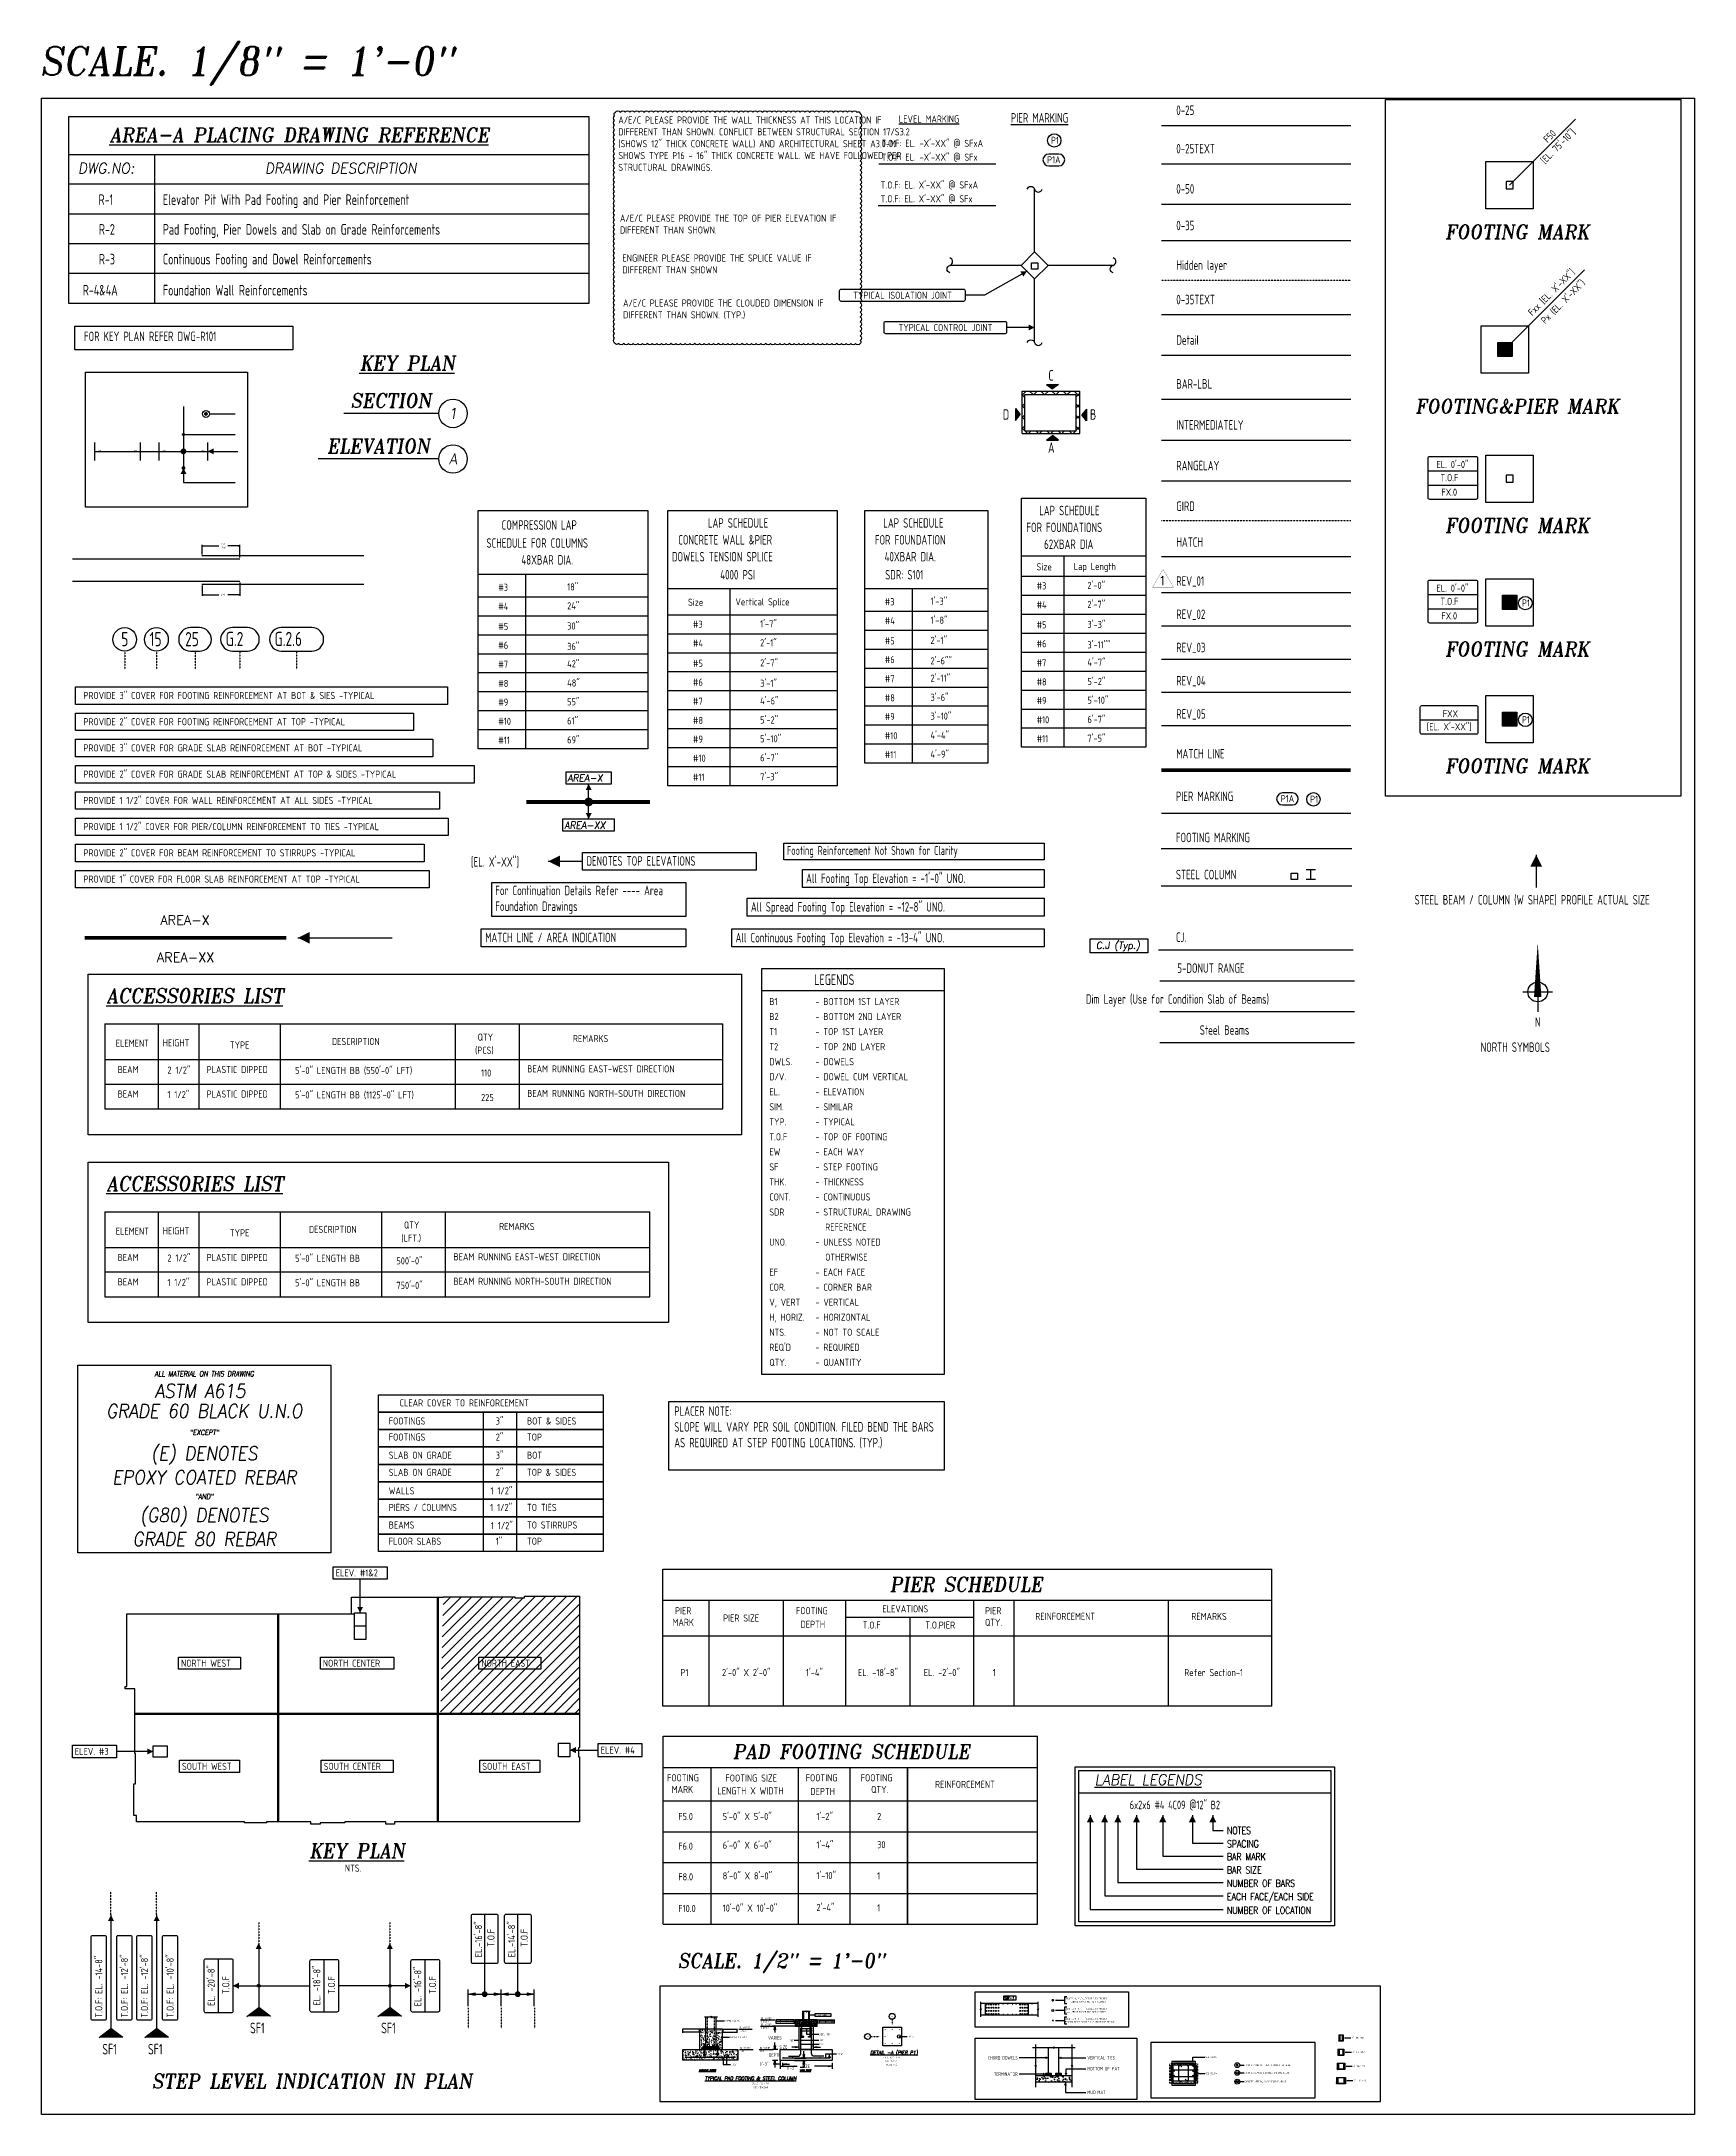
# Model space of a CAD drawing. Header units: inches. Extents: x -10781 to 50822, y -3854 to 38989.
# Drawn here: x -10228 to -8132, y -2273 to 355 of the extents above; entities that cross this region are included whole.
import ezdxf
from ezdxf.enums import TextEntityAlignment as Align

# ---------------------------------------------------------------- set-up
doc = ezdxf.new("R2010")
doc.units = ezdxf.units.IN
doc.header["$LTSCALE"] = 0.025
doc.header["$MEASUREMENT"] = 0
doc.linetypes.add('HIDDEN', pattern=[6, 3, -3])
doc.linetypes.add('PHANTOM', pattern=[2.5, 1.25, -0.25, 0.25, -0.25, 0.25, -0.25])
doc.layers.get('0').update_dxf_attribs({"linetype": 'CONTINUOUS'})
doc.layers.get('Defpoints').update_dxf_attribs({"linetype": 'CONTINUOUS'})
for name, color, linetype in [('#11 BAR 1 FOOT ABOVE TOP FTG', 1, 'CONTINUOUS'), ('#11 BAR 2 FOOT ABOVE TOP FTG', 2, 'CONTINUOUS'), ('#6@12 SHEAR WALL VERT', 170, 'CONTINUOUS'), ('0-25', 7, 'CONTINUOUS'), ('0-25TEXT', 7, 'CONTINUOUS'), ('0-35', 3, 'CONTINUOUS'), ('0-35TEXT', 3, 'CONTINUOUS'), ('0-50', 10, 'CONTINUOUS'), ('5', 4, 'CONTINUOUS'), ('50', 1, 'CONTINUOUS'), ('BAR-LBL', 2, 'CONTINUOUS'), ('BARLIST', 7, 'CONTINUOUS'), ('C.J', 5, 'CONTINUOUS'), ('COLUMN', 1, 'CONTINUOUS'), ('DETAIL', 83, 'CONTINUOUS'), ('FOOTING MARK', 3, 'CONTINUOUS'), ('GRID', 8, 'PHANTOM'), ('Hatch', 253, 'CONTINUOUS'), ('Hgblock', 7, 'CONTINUOUS'), ('hidden', 7, 'HIDDEN'), ('INTERMEDIATERANGELAY', 7, 'CONTINUOUS'), ('MATCH LINE', 7, 'CONTINUOUS'), ('PIER MARK', 83, 'CONTINUOUS'), ('RANGELAY', 7, 'CONTINUOUS'), ('REBARS', 4, 'CONTINUOUS'), ('REV_02', 30, 'CONTINUOUS'), ('REV_04', 171, 'CONTINUOUS'), ('REV_05', 212, 'CONTINUOUS'), ('REV_1', 150, 'CONTINUOUS'), ('Steel Beams', 252, 'CONTINUOUS'), ('STEEL COLUMN', 171, 'CONTINUOUS'), ('TITLE_BORDER', 7, 'CONTINUOUS')]:
    doc.layers.add(name, color=color, linetype=linetype)
doc.layers.add('Dim', color=30, linetype='CONTINUOUS', plot=False)
doc.layers.add('REV_03', color=7, linetype='CONTINUOUS', true_color=0x9c38ff)
doc.styles.add('AR', font='ARCHQUIK.shx', dxfattribs={"width": 0.8})
doc.styles.add('ATTR', font='romans.shx', dxfattribs={"width": 0.8, "height": 1.8645})
doc.styles.add('ROMANT', font='romant')
doc.dimstyles.new('CADS_DIM_48', dxfattribs={"dimscale": 48, "dimtxt": 0.09375, "dimasz": 0.09375, "dimexe": 0.0625, "dimexo": 0.0625, "dimgap": 0.09375, "dimtad": 0, "dimtih": 1, "dimtoh": 1, "dimzin": 1, "dimdsep": 46, "dimlunit": 4, "dimtxsty": 'AR', "dimblk": 'CLOSED', "dimcen": 0.1875, "dimadec": 0, "dimazin": 0, "dimtfac": 1, "dimtofl": 0, "dimtmove": 0, "dimatfit": 1, "dimldrblk": 'DOTBLANK', "dimfxl": 1, "dimtzin": 0, "dimarcsym": 0})
pattern_1 = [(45, (-1183.1993, 2394.7812), (-0.8838835, 0.8838835), []), (135, (-1183.1993, 2394.7812), (-0.8838835, -0.8838835), [])]

msp = doc.modelspace()

# ---------------------------------------------------------------- texts
at = {"color": 7, "linetype": 'Continuous', "style": 'ROMANT', "oblique": 9, "width": 0.95}
for s, height, p in [('SCALE. 1/8" = 1\'-0"', 36, (-10229.86186, 312.4316)), ('%%UAREA-A PLACING DRAWING REFERENCE', 18, (-10141.35784, 228.00194)), ('DWG.NO:', 13.5, (-10181.47389, 187.91156)), ('DRAWING DESCRIPTION', 13.5, (-9944.52725, 187.91156)), ('AREA-X', 9, (-9561.07352, -582.94901)), ('AREA-XX', 9, (-9564.94271, -642.75761)), ('SCALE. 1/2" = 1\'-0"', 18, (-9421.27568, -2086.6985)), ('SW-1', 3.375, (-9007.32606, -2126.81524)), ('STEP LEVEL INDICATION IN PLAN', 18, (-10088.00721, -2239.42416)), ('%%UWITHOUT PIERS', 2.25, (-9394.26131, -2217.9285)), ('%%UTYPICAL PAD FOOTING & STEEL COLUMN', 4.5, (-9386.82099, -2229.24886))]:
    msp.add_text(s, height=height, dxfattribs=at).set_placement(p)
at = {"linetype": 'Continuous', "style": 'ROMANT', "oblique": 9, "width": 0.95}
for s, p in [('FOOTING MARK', (-8357.42066, 105.00478)), ('FOOTING&PIER MARK', (-8357.42066, -116.12456)), ('FOOTING MARK', (-8357.42066, -267.15743)), ('FOOTING MARK', (-8357.42066, -423.97156)), ('FOOTING MARK', (-8357.42066, -571.95425)), ('PIER SCHEDULE', (-9055.85308, -1609.71899)), ('PAD FOOTING SCHEDULE', (-9201.40557, -1821.57545))]:
    msp.add_text(s, height=18, dxfattribs=at).set_placement(p, align=Align.CENTER)
at = {"color": 7, "linetype": 'Continuous', "style": 'ROMANT', "oblique": 9, "width": 0.95}
for s, height, p in [('%%UKEY PLAN', 18, (-9764.01564, -61.44225)), ('C.J (Typ.)', 9, (-8863.17935, -794.9481)), ('%%UKEY PLAN', 18, (-9827.86069, -1947.38765)), ('%%UDETAIL -A (PIER P1)', 4.5, (-9147.00871, -2196.35735)), ('%%UWITH PIER', 2.25, (-9259.3807, -2217.9285))]:
    msp.add_text(s, height=height, dxfattribs=at).set_placement(p, align=Align.CENTER)
at = {"color": 7, "linetype": 'Continuous', "style": 'ROMANT'}
for s, p in [('AREA-X', (-10045.68712, -764.57179)), ('AREA-XX', (-10044.95956, -811.84844))]:
    msp.add_text(s, height=12, dxfattribs=at).set_placement(p, align=Align.CENTER)
at = {"linetype": 'Continuous', "style": 'ROMANT', "oblique": 9, "width": 0.95}
for p in [(-10145.40804, -863.47253), (-10145.40804, -1101.65447)]:
    msp.add_text('%%UACCESSORIES LIST', height=18, dxfattribs=at).set_placement(p)
at = {"layer": '0-25', "style": 'AR', "width": 0.8}
msp.add_text('0-25', height=12.02087, dxfattribs=at).set_placement((-8789.2983, 262.08876))
at = {"layer": '0-25TEXT', "style": 'AR', "width": 0.8}
for s, height, p in [('0-25TEXT', 12.02087, (-8789.2983, 213.40454)), ("ADD'L. TIES", 2.25, (-9241.45164, -2172.27207)), ('TIES', 2.25, (-9241.45164, -2179.72515)), ('D/V.', 2.25, (-9241.45164, -2184.86028)), ('B EW', 2.25, (-9218.85294, -2197.03466)), ('B EW', 2.25, (-9353.30564, -2210.43962))]:
    msp.add_text(s, height=height, dxfattribs=at).set_placement(p)
at = {"layer": '0-35', "style": 'AR', "width": 0.8}
for s, p in [('R-1', (-10155.35264, 148.06137)), ('Elevator Pit With Pad Footing and Pier Reinforcement', (-10073.88553, 148.06137)), ('R-2', (-10154.94077, 110.31697)), ('Pad Footing, Pier Dowels and Slab on Grade Reinforcements', (-10073.88553, 110.31697)), ('R-3', (-10154.94077, 72.57256)), ('Continuous Footing and Dowel Reinforcements', (-10073.88553, 72.57256)), ('R-4&4A', (-10175.38159, 33.22418)), ('Foundation Wall Reinforcements', (-10073.88553, 33.22418))]:
    msp.add_text(s, height=13.5, dxfattribs=at).set_placement(p)
at = {"layer": '0-35TEXT', "style": 'AR', "width": 0.8}
for s, height, p in [('%%ULEVEL MARKING', 9, (-9140.99365, 252.46974)), ('T.O.F: EL. -X\'-XX" @ SFxA', 9, (-9162.87239, 221.61244)), ('T.O.F: EL. -X\'-XX" @ SFx', 9, (-9162.87239, 204.07604)), ('T.O.F: EL. X\'-XX" @ SFxA', 9, (-9163.9942, 168.8386)), ('T.O.F: EL. X\'-XX" @ SFx', 9, (-9163.9942, 151.30221)), ('0-35', 12.02087, (-8789.2983, 115.98327)), ('0-35TEXT', 12.02087, (-8789.2983, 22.0999)), ('C', 13.46625, (-8951.44584, -74.79429)), ('D', 13.49966, (-9009.12441, -124.36951)), ('B', 13.49966, (-8898.62135, -124.36951)), ('A', 13.49966, (-8951.87277, -166.28545)), ('LAP SCHEDULE', 12.0208696, (-8963.11319, -245.39605)), ('COMPRESSION LAP', 12.0208696, (-9644.45819, -263.67283)), ('LAP SCHEDULE', 12.0208696, (-9383.07306, -261.14294)), ('LAP SCHEDULE', 12.0208696, (-9160.76192, -261.14294)), ('FOR FOUNDATIONS', 12.0208696, (-8979.29609, -266.76649)), ('SCHEDULE FOR COLUMNS', 12.0208696, (-9663.75864, -286.5612)), ('CONCRETE WALL &PIER', 12.0208696, (-9420.65567, -282.51337)), ('FOR FOUNDATION', 12.0208696, (-9171.36831, -282.51337)), ('62XBAR DIA', 12.02087, (-8956.84925, -288.13691)), ('48XBAR DIA.', 12.0208696, (-9619.44984, -307.93163)), (' DOWELS TENSION SPLICE', 12.0208696, (-9433.84659, -303.88381)), ('4000 PSI', 12.02087, (-9367.36953, -326.78403)), ('40XBAR DIA.', 12.0208696, (-9159.02768, -303.88381)), ('SDR: S101', 12.02087, (-9158.3312, -326.78403)), ('Size', 9.015652, (-8966.3839, -315.28369)), ('#3', 9.015652, (-9648.68574, -341.2703)), ('#3', 9.015652, (-8966.3839, -339.32543)), ('#4', 9.015652, (-9648.68574, -365.31204)), ('Size', 9.015652, (-9408.21538, -360.15229)), ('#3', 9.015652, (-9158.75541, -359.49773)), ('#4', 9.015652, (-8966.3839, -363.36717)), ('#5', 9.015652, (-9648.68574, -390.76372)), ('#3', 9.015652, (-9401.88462, -388.10154)), ('#4', 9.015652, (-9158.75541, -383.53947)), ('#5', 9.015652, (-8966.3839, -388.81884)), ('#6', 9.015652, (-9648.68574, -414.67115)), ('#4', 9.015652, (-9401.88462, -412.14328)), ('#5', 9.015652, (-9158.75541, -408.99114)), ('#6', 9.015652, (-8966.3839, -412.72627)), ('#7', 9.015652, (-9648.68574, -438.80713)), ('#5', 9.015652, (-9401.88462, -437.59495)), ('#6', 9.015652, (-9158.75541, -432.89857)), ('#7', 9.015652, (-8966.3839, -436.86226)), ('PROVIDE 3" COVER FOR FOOTING REINFORCEMENT AT BOT & SIES -TYPICAL', 9, (-10174.52039, -478.34254)), ('#8', 9.015652, (-9648.68574, -463.06733)), ('#6', 9.015652, (-9401.88462, -461.50238)), ('#7', 9.015652, (-9158.75541, -457.03456)), ('#8', 9.015652, (-9158.75541, -481.29475)), ('#8', 9.015652, (-8966.3839, -461.12246)), ('#9', 9.015652, (-9648.68574, -486.8456)), ('#7', 9.015652, (-9401.88462, -485.63837)), ('#9', 9.015652, (-9158.75541, -505.07302)), ('#9', 9.015652, (-8966.3839, -484.90073)), ('PROVIDE 2" COVER FOR FOOTING REINFORCEMENT AT TOP -TYPICAL', 9, (-10174.52039, -511.59185)), ('#10', 9.015652, (-9648.68574, -511.13123)), ('#8', 9.015652, (-9401.88462, -509.89856)), ('#9', 9.015652, (-9401.88462, -533.67684)), ('#10', 9.015652, (-9158.75541, -529.35866)), ('#10', 9.015652, (-8966.3839, -509.18636)), ('#11', 9.015652, (-8966.3839, -533.17534)), ('PROVIDE 3" COVER FOR GRADE SLAB REINFORCEMENT AT BOT -TYPICAL', 9, (-10174.52039, -544.84116)), ('#11', 9.015652, (-9648.68574, -535.12022)), ('#10', 9.015652, (-9401.88462, -557.96247)), ('#11', 9.015652, (-9158.75541, -553.34764)), ('PROVIDE 2" COVER FOR GRADE SLAB REINFORCEMENT AT TOP & SIDES -TYPICAL', 9, (-10174.52039, -578.09047)), ('#11', 9.015652, (-9401.88462, -581.95145)), ('PROVIDE 1 1/2" COVER FOR WALL REINFORCEMENT AT ALL SIDES -TYPICAL', 9, (-10174.52039, -611.33978)), ('PROVIDE 1 1/2" COVER FOR PIER/COLUMN REINFORCEMENT TO TIES -TYPICAL', 9, (-10174.52039, -644.58909)), ('PROVIDE 2" COVER FOR BEAM REINFORCEMENT TO STIRRUPS -TYPICAL', 9, (-10174.52039, -677.8384)), ('[EL. X\'-XX"]', 12, (-9683.21075, -690.84489)), ('DENOTES TOP ELEVATIONS', 12, (-9537.03525, -689.58123)), ('Footing Reinforcement Not Shown for Clarity', 11.2497187, (-9282.88501, -675.97242)), ('PROVIDE 1" COVER FOR FLOOR SLAB REINFORCEMENT AT TOP -TYPICAL', 9, (-10174.52039, -711.08771)), ('All Footing Top Elevation = -1\'-0" UNO.', 12, (-9258.59724, -711.57917)), ('All Spread Footing Top Elevation = -12-8" UNO.', 12, (-9328.52875, -747.82071)), ('MATCH LINE / AREA INDICATION', 12, (-9665.32685, -786.60909)), ('All Continuous Footing Top Elevation = -13-4" UNO.', 12, (-9347.9571, -786.84384)), ('B1', 9, (-9305.15401, -866.36793)), ('- BOTTOM 1ST LAYER', 9, (-9246.76071, -866.36793)), ('B2', 9, (-9305.15401, -885.42505)), ('- BOTTOM 2ND LAYER', 9, (-9246.76071, -885.42505)), ('ELEMENT', 8.999775, (-10133.72103, -919.17271)), ('HEIGHT', 8.999775, (-10074.15187, -918.77416)), ('TYPE', 8.999775, (-9989.00644, -921.43207)), ('DESCRIPTION', 8.999775, (-9859.62013, -917.00227)), ('(PCS)', 8.999775, (-9678.17765, -928.08018)), ('QTY', 8.999775, (-9674.92506, -911.4531)), ('REMARKS', 8.999775, (-9554.16218, -913.28729)), ('T1', 9, (-9305.15401, -904.48217)), ('T2', 9, (-9305.15401, -923.5393)), ('- TOP 1ST LAYER', 9, (-9246.76071, -904.48217)), ('- TOP 2ND LAYER', 9, (-9246.76071, -923.5393)), ('NORTH SYMBOLS', 12, (-8403.44601, -925.65415)), ('2 1/2"', 8.999775, (-10068.10681, -953.25873)), ('PLASTIC DIPPED', 8.999775, (-10018.42357, -952.54687)), ('5\'-0" LENGTH BB (550\'-0" LFT)', 8.999775, (-9906.33704, -953.69379)), ('BEAM RUNNING EAST-WEST DIRECTION', 8.999775, (-9612.05666, -951.77968)), ('DWLS.', 9, (-9305.15401, -942.59642)), ('- DOWELS', 9, (-9246.76071, -942.59642)), ('110', 8.999775, (-9670.54233, -956.92905)), ('D/V.', 9, (-9305.15401, -961.65354)), ('EL.', 9, (-9305.15401, -980.71066)), ('- DOWEL CUM VERTICAL', 9, (-9246.76071, -961.65354)), ('- ELEVATION', 9, (-9246.76071, -980.71066)), ('1 1/2"', 8.999775, (-10068.10681, -984.30237)), ('PLASTIC DIPPED', 8.999775, (-10018.42357, -983.59051)), ('5\'-0" LENGTH BB (1125\'-0" LFT)', 8.999775, (-9906.33704, -984.73743)), ('225', 8.999775, (-9670.54233, -987.97269)), ('BEAM RUNNING NORTH-SOUTH DIRECTION', 8.999775, (-9612.05666, -982.82332)), ('SIM.', 9, (-9305.15401, -999.76778)), ('- SIMILAR', 9, (-9246.76071, -999.76778)), ('TYP.', 9, (-9305.15401, -1018.8249)), ('- TYPICAL', 9, (-9246.76071, -1018.8249)), ('T.O.F', 9, (-9305.15401, -1037.88202)), ('EW', 9, (-9305.15401, -1056.93914)), ('- TOP OF FOOTING', 9, (-9246.76071, -1037.88202)), ('- EACH WAY', 9, (-9246.76071, -1056.93914)), ('SF', 9, (-9305.15401, -1075.99626)), ('- STEP FOOTING', 9, (-9246.76071, -1075.99626)), ('THK.', 9, (-9305.15401, -1095.05338)), ('- THICKNESS', 9, (-9246.76071, -1095.05338)), ('SDR', 9, (-9305.15401, -1133.16762)), ('CONT.', 9, (-9305.15401, -1114.1105)), ('- CONTINUOUS', 9, (-9246.76071, -1114.1105)), ('- STRUCTURAL DRAWING', 9, (-9246.76071, -1133.16762)), ('ELEMENT', 8.999775, (-10133.72103, -1157.35465)), ('HEIGHT', 8.999775, (-10074.15187, -1156.9561)), ('TYPE', 8.999775, (-9989.00644, -1159.61401)), ('DESCRIPTION', 8.999775, (-9888.78491, -1155.18421)), ('(LFT.)', 8.999775, (-9771.63764, -1166.26212)), ('QTY', 8.999775, (-9768.38505, -1149.63505)), ('REMARKS', 8.999775, (-9647.62217, -1151.46923)), ('REFERENCE', 9, (-9234.34917, -1152.22474)), ('2 1/2"', 8.999775, (-10068.10681, -1191.44067)), ('PLASTIC DIPPED', 8.999775, (-10018.42357, -1190.72881)), ('5\'-0" LENGTH BB', 8.999775, (-9906.33704, -1191.87573)), ('BEAM RUNNING EAST-WEST DIRECTION', 8.999775, (-9705.51665, -1189.96162)), ('UNO.', 9, (-9305.15401, -1171.28186)), ('- UNLESS NOTED', 9, (-9246.76071, -1171.28186)), ('OTHERWISE', 9, (-9234.34917, -1190.33898)), ('500\'-0"', 8.999775, (-9777.92194, -1195.11099)), ('EF', 9, (-9305.15401, -1209.3961)), ('- EACH FACE', 9, (-9246.76071, -1209.3961)), ('1 1/2"', 8.999775, (-10068.10681, -1222.48432)), ('PLASTIC DIPPED', 8.999775, (-10018.42357, -1221.77245)), ('5\'-0" LENGTH BB', 8.999775, (-9906.33704, -1222.91937)), ('750\'-0"', 8.999775, (-9777.92194, -1226.15464)), ('BEAM RUNNING NORTH-SOUTH DIRECTION', 8.999775, (-9705.51665, -1221.00526)), ('COR.', 9, (-9305.15401, -1228.45322)), ('- CORNER BAR', 9, (-9246.76071, -1228.45322)), ('V, VERT', 9, (-9305.15401, -1247.51035)), ('H, HORIZ.', 9, (-9305.15401, -1266.56747)), ('- VERTICAL', 9, (-9246.76071, -1247.51035)), ('- HORIZONTAL', 9, (-9246.76071, -1266.56747)), ('NTS.', 9, (-9305.15401, -1285.62459)), ('- NOT TO SCALE', 9, (-9246.76071, -1285.62459)), ("REQ'D", 9, (-9305.15401, -1304.68171)), ('- REQUIRED', 9, (-9246.76071, -1304.68171)), ('QTY.', 9, (-9305.15401, -1323.73883)), ('- QUANTITY', 9, (-9246.76071, -1323.73883)), ('CLEAR COVER TO REINFORCEMENT', 9, (-9773.79828, -1375.19547)), ('FOOTINGS', 9, (-9787.5751, -1398.11013)), ('3"', 9, (-9651.9902, -1398.11013)), ('BOT & SIDES', 9, (-9612.32273, -1398.11013)), ('FOOTINGS', 9, (-9787.5751, -1418.45932)), ('2"', 9, (-9651.9902, -1418.45932)), ('TOP', 9, (-9612.32273, -1418.45932)), ('SLAB ON GRADE', 9, (-9787.5751, -1441.48703)), ('3"', 9, (-9651.9902, -1441.48703)), ('BOT', 9, (-9612.32273, -1441.48703)), ('SLAB ON GRADE', 9, (-9787.5751, -1463.21186)), ('2"', 9, (-9651.9902, -1463.21186)), ('TOP & SIDES', 9, (-9612.32273, -1463.21186)), ('WALLS', 9, (-9787.5751, -1486.6011)), ('1 1/2"', 9, (-9658.9138, -1507.6381)), ('1 1/2"', 9, (-9658.59797, -1486.6011)), ('PIERS / COLUMNS', 9, (-9787.5751, -1507.6381)), ('BEAMS', 9, (-9787.5751, -1529.97799)), ('1 1/2"', 9, (-9658.04225, -1530.73504)), ('TO TIES', 9, (-9612.32273, -1507.6381)), ('TO STIRRUPS', 9, (-9612.32273, -1529.97799)), ('FLOOR SLABS', 9, (-9787.5751, -1550.58069)), ('1"', 9, (-9651.9902, -1550.58069)), ('TOP', 9, (-9612.32273, -1550.58069)), ('ELEV. #1&2', 9, (-9854.77299, -1590.72356)), ('ELEVATIONS', 9, (-9161.91905, -1636.2384)), ('MARK', 9, (-9427.87181, -1653.34083)), ('PIER', 9, (-9424.70147, -1638.55923)), ('PIER SIZE', 9, (-9363.67321, -1647.86965)), ('FOOTING', 9, (-9271.44391, -1638.55923)), ('DEPTH', 9, (-9265.54516, -1655.85898)), ('T.O.F', 9, (-9186.72597, -1656.79495)), ('T.O.PIER ', 9, (-9107.45107, -1656.79495)), ('QTY.', 9, (-9031.84494, -1653.34083)), ('PIER', 9, (-9031.6463, -1638.55923)), ('REINFORCEMENT', 9, (-8968.06238, -1645.80337)), ('REMARKS', 9, (-8770.27428, -1645.80337)), ('NORTH WEST', 9, (-10050.85511, -1705.12746)), ('NORTH CENTER', 9, (-9871.10432, -1705.12746)), ('NORTH EAST', 9, (-9670.05536, -1705.12746)), ('1\'-4"', 9, (-9258.73508, -1716.91712)), ('1', 9, (-9021.93145, -1717.01688)), ('Refer Section-1', 9, (-8779.20795, -1717.01688)), ('ELEV. #3', 9, (-10185.50763, -1817.06388)), ('ELEV. #4', 9, (-9518.85425, -1815.29283)), ('SOUTH WEST', 9, (-10049.73787, -1835.92038)), ('SOUTH CENTER', 9, (-9869.98707, -1835.92038)), ('SOUTH EAST', 9, (-9669.06226, -1835.92038)), ('FOOTING', 9, (-9434.81398, -1850.41569)), ('MARK', 9, (-9428.91523, -1865.19729)), ('LENGTH X WIDTH', 9, (-9370.96047, -1867.05924)), ('FOOTING SIZE', 9, (-9360.78208, -1850.72163)), ('FOOTING', 9, (-9259.07922, -1850.41569)), ('DEPTH', 9, (-9253.18046, -1867.71544)), ('FOOTING', 9, (-9189.38257, -1850.41569)), ('QTY.', 9, (-9176.10111, -1865.19729)), ('REINFORCEMENT', 9, (-9095.18525, -1858.76529)), ('5\'-0" X 5\'-0"', 9, (-9364.28029, -1899.47455)), ('1\'-2"', 9, (-9245.49988, -1899.47455)), ('2', 9, (-9168.51771, -1899.47455)), ('6\'-0" X 6\'-0"', 9, (-9364.28029, -1935.91851)), ('1\'-4"', 9, (-9245.49988, -1935.61937)), ('30', 9, (-9168.51771, -1935.18375)), ('NTS.', 9, (-9843.21924, -1964.93591)), ('8\'-0" X 8\'-0"', 9, (-9364.28029, -1974.8193)), ('1\'-10"', 9, (-9245.49988, -1974.37298)), ('1', 9, (-9168.51771, -1974.75035)), ('10\'-0" X 10\'-0"', 9, (-9364.28029, -2015.59053)), ('2\'-4"', 9, (-9245.49988, -2014.88427)), ('1', 9, (-9168.51771, -2015.4523)), ('_\'-__" ABOVE TOP OF MAT WITH COUPLER', 2.25, (-8930.16484, -2130.96446)), ('DENOTES #_ X _\'-__" DOWELS TO PROJECT', 2.25, (-8930.16484, -2126.96446)), ('STEEL COLUMN', 2.25, (-9360.78603, -2155.30869)), ('T.O.SOG', 2.25, (-9315.45898, -2155.95774)), ('EL. VARIES', 2.25, (-9315.45898, -2151.95774)), ('Steel Column', 2.25, (-9245.89324, -2147.59293)), ('_\'-__" ABOVE TOP OF MAT WITH COUPLER', 2.25, (-8930.16484, -2143.844)), ('TENSION SPLICE CLASS B LAP ABOVE TOP OF MAT', 2.25, (-8930.16484, -2156.55196)), ('DENOTES #_ X _\'-__" DOWELS TO PROJECT', 2.25, (-8930.16484, -2139.844)), ('DENOTES #_ X _\'-__" DOWELS TO PROJECT', 2.25, (-8930.16484, -2152.55196)), ('SF1', 13.499662, (-9963.45863, -2169.88623)), ('SF1', 13.499662, (-9797.21831, -2169.88623)), ('CONCRETE COVER', 2.25, (-9354.70997, -2175.82729)), ('T.O.SOG', 2.25, (-9343.01956, -2167.68352)), ('EL. VARIES', 2.25, (-9343.01956, -2163.68352)), ('T.O.PIER', 2.25, (-9315.45898, -2163.96062)), ('EL. VARIES', 2.25, (-9315.45898, -2159.96062)), ('DWLS.', 2.249944, (-9129.34266, -2175.03011)), ('6" THK. CMU', 2.25, (-8566.87824, -2176.74626)), ('SF1', 13.499662, (-10150.70298, -2196.70588)), ('SF1', 13.499662, (-10092.7833, -2196.70588)), ('T.O.F', 2.25, (-9342.16311, -2193.55272)), ('EL. VARIES', 2.25, (-9342.16311, -2189.55272)), ('T.O.F', 2.25, (-9317.11408, -2193.55272)), ('EL. VARIES', 2.25, (-9317.11408, -2189.55272)), ('SCALE. 1/2" = 1\'-0"', 2.2499437, (-9161.72343, -2201.60243)), ('SDR: 10/S3.2', 2.2499437, (-9158.20148, -2206.29742)), ('VERTICAL TIES', 4.4998875, (-8901.96198, -2203.17213)), ('COL. ABOVE', 2.249944, (-8752.18368, -2201.12911)), ('8" THK. CMU', 2.25, (-8566.12824, -2194.75025)), ('SCALE : 1/2 =1\'-0"', 2.25, (-9327.09053, -2234.45733)), ("(REQ'D X 6)", 2.2499437, (-9156.98802, -2210.83629)), ('BOTTOM OF MAT', 4.4998875, (-8901.96198, -2216.99726)), ('COL. BELOW', 2.249944, (-8752.18368, -2221.71976)), ('DENOTES VERTICAL BARS TERMINATE AT SLAB.', 2.2499437, (-8702.06983, -2211.32068)), ('DENOTES SEPARATE DOWELS SPLICING ABOVE.', 2.2499437, (-8702.06983, -2220.98667)), ('DENOTES VERTICAL BARS SPLICING ABOVE.', 2.2499437, (-8702.06983, -2232.21522)), ('10" THK. CMU', 2.25, (-8565.37824, -2212.75424)), ('12" THK. CMU', 2.25, (-8564.62824, -2230.75823)), ('SDR : 1&4/S6-1', 2.25, (-9325.14913, -2239.44899)), ('MUD MAT', 4.499887, (-8901.96198, -2246.95475))]:
    msp.add_text(s, height=height, dxfattribs=at).set_placement(p)
at = {"layer": '0-35TEXT', "color": 1, "style": 'AR', "width": 0.8}
for s, height, p in [('Lap Length', 9.015652, (-8919.2287, -314.74957)), ('18"', 9.015652, (-9561.42659, -340.73618)), ('2\'-0"', 9.015652, (-8901.98847, -338.79131)), ('24"', 9.015652, (-9561.42659, -364.77792)), ('Vertical Splice', 9.0156522, (-9348.12707, -359.61817)), ('1\'-3"', 9.015652, (-9100.86068, -358.96361)), ('2\'-7"', 9.015652, (-8901.98847, -362.83305)), ('30"', 9.015652, (-9561.42659, -390.2296)), ('1\'-7"', 9.015652, (-9316.79371, -387.56742)), ('1\'-8"', 9.015652, (-9100.86068, -383.00535)), ('3\'-3"', 9.015652, (-8901.98847, -388.28472)), ('36"', 9.015652, (-9561.42659, -416.13114)), ('2\'-1"', 9.015652, (-9316.79371, -411.60916)), ('2\'-1"', 9.015652, (-9100.86068, -408.45702)), ('3\'-11""', 9.015652, (-8901.98847, -414.18627)), ('42"', 9.015652, (-9561.42659, -438.27301)), ('2\'-7"', 9.015652, (-9316.79371, -437.06083)), ('2\'-6""', 9.015652, (-9100.86068, -434.35856)), ('2\'-11"', 9.015652, (-9100.86068, -456.50044)), ('4\'-7"', 9.015652, (-8901.98847, -436.32814)), ('48"', 9.015652, (-9561.42659, -462.53321)), ('3\'-1"', 9.015652, (-9316.79371, -462.96238)), ('3\'-6"', 9.015652, (-9100.86068, -480.76063)), ('5\'-2"', 9.015652, (-8901.98847, -460.58834)), ('55"', 9.015652, (-9561.42659, -486.31148)), ('4\'-6"', 9.015652, (-9316.79371, -485.10425)), ('5\'-2"', 9.015652, (-9316.79371, -509.36445)), ('3\'-10"', 9.015652, (-9100.86068, -504.53891)), ('5\'-10"', 9.015652, (-8901.98847, -484.36661)), ('6\'-7"', 9.015652, (-8901.98847, -508.65224)), ('61"', 9.015652, (-9561.42659, -510.59711)), ('69"', 9.015652, (-9561.42659, -534.5861)), ('5\'-10"', 9.015652, (-9316.79371, -533.14272)), ('4\'-4"', 9.015652, (-9100.86068, -528.82454)), ('7\'-5"', 9.015652, (-8901.98847, -532.64122)), ('6\'-7"', 9.015652, (-9316.79371, -557.42835)), ('4\'-9"', 9.015652, (-9100.86068, -552.81352)), ('7\'-3"', 9.015652, (-9316.79371, -581.41733))]:
    msp.add_text(s, height=height, dxfattribs=at).set_placement(p)
at = {"layer": '0-35TEXT', "color": 7, "style": 'AR', "width": 0.8}
msp.add_text('LEGENDS', height=13.499662, dxfattribs=at).set_placement((-9222.79842, -840.7748), align=Align.CENTER)
at = {"layer": '0-35TEXT', "style": 'AR', "width": 0.8}
for s, p in [('2\'-0" X 2\'-0"', (-9334.40446, -1717.01688)), ('EL. -18\'-8"', (-9167.5377, -1717.01688)), ('EL. -2\'-0"', (-9086.55356, -1717.01688))]:
    msp.add_text(s, height=9, dxfattribs=at).set_placement(p, align=Align.CENTER)
for s, height, p in [('PIER', 2.25, (-9274.48228, -2180.26523)), ('CHORD DOWELS', 4.4998875, (-8990.43377, -2203.17213)), ('TERMINATOR', 4.499887, (-8990.43377, -2223.82953))]:
    msp.add_text(s, height=height, dxfattribs=at).set_placement(p, align=Align.RIGHT)
at = {"layer": '0-35TEXT', "style": 'AR'}
for s, insert, char_height, width, attachment_point in [('For Continuation Details Refer ---- Area Foundation Drawings', (-9652.58079, -714.98834), 12, 237.6827586, 1), ('STEEL BEAM / COLUMN (W SHAPE) PROFILE ACTUAL SIZE', (-8338.23221, -726.8564), 12, 291.8808597, 2), ('BEAM', (-10131.2247, -943.55282), 8.999775, 116.5532141, 1), ('BEAM', (-10131.2247, -974.59647), 8.999775, 116.5532141, 1), ('BEAM', (-10131.2247, -1181.73477), 8.999775, 116.5532141, 1), ('BEAM', (-10131.2247, -1212.77841), 8.999775, 116.5532141, 1), ('PLACER NOTE: {\\L\\P}SLOPE WILL VARY PER SOIL CONDITION. FILED BEND THE BARS AS REQUIRED AT STEP FOOTING LOCATIONS. (TYP.)', (-9425.64404, -1375.0409), 12, 340.3044592, 1)]:
    msp.add_mtext(s, dxfattribs=dict(at, insert=insert, char_height=char_height, width=width, attachment_point=attachment_point))
at = {"layer": '0-50', "style": 'AR', "width": 0.8}
for s, height, p in [('0-50', 12.02087, (-8789.2983, 162.37808)), ('FOR KEY PLAN REFER DWG-R101', 12, (-10173.88873, -24.55691)), ('5', 18, (-10126.64741, -411.38484)), ('15', 18, (-10090.59601, -411.38484)), ('25', 18, (-10045.65007, -411.38484)), ('G.2', 18, (-9994.3185, -411.13386)), ('G.2.6', 18, (-9932.42221, -411.13386)), ('P1', 9, (-9417.89688, -1717.01688)), ('F5.0', 9, (-9420.59678, -1899.47455)), ('F6.0', 9, (-9420.59678, -1937.13748)), ('F8.0', 9, (-9420.59678, -1976.03826)), ('F10.0', 9, (-9420.59678, -2016.14743)), ('-', 4.5, (-9150.69885, -2150.69109)), ('-', 4.5, (-9181.5357, -2176.0673))]:
    msp.add_text(s, height=height, dxfattribs=at).set_placement(p)
at = {"layer": '5', "style": 'AR', "width": 0.8}
msp.add_text('5-DONUT RANGE', height=12, dxfattribs=at).set_placement((-8787.98935, -825.46182, -4.4))
at = {"layer": 'BAR-LBL', "style": 'AR', "width": 0.8}
msp.add_text('BAR-LBL', height=12.02087, dxfattribs=at).set_placement((-8789.2983, -84.85098))
at = {"layer": 'C.J', "style": 'AR', "width": 0.8}
msp.add_text('CJ.', height=12, dxfattribs=at).set_placement((-8789.76305, -786.22828, -4.4))
at = {"layer": 'DETAIL', "style": 'AR', "width": 0.8}
for s, p in [('TYPICAL ISOLATION JOINT', (-9136.26064, 29.01988)), ('TYPICAL CONTROL JOINT', (-9081.90784, -11.91622))]:
    msp.add_text(s, height=8.999775, dxfattribs=at).set_placement(p, align=Align.CENTER)
msp.add_text('Detail', height=12.02087, dxfattribs=at).set_placement((-8789.2983, -29.22963))
for s, p in [('T.O.F: EL. -14-8"', (-10150.6726, -2149.90787)), ('T.O.F: EL. -12\'-8"', (-10118.14581, -2149.90787)), ('T.O.F: EL. -12\'-8"', (-10092.75292, -2149.90787)), ('T.O.F: EL. -10\'-8"', (-10060.22613, -2149.90787))]:
    msp.add_text(s, height=8.999775, rotation=90, dxfattribs=at).set_placement(p)
at = {"layer": 'DETAIL', "char_height": 9, "attachment_point": 1, "style": 'AR'}
for s, insert, width in [('A/E/C PLEASE PROVIDE THE WALL THICKNESS AT THIS LOCATION IF DIFFERENT THAN SHOWN. CONFLICT BETWEEN STRUCTURAL SECTION 17/S3.2 (SHOWS 12" THICK CONCRETE WALL) AND ARCHITECTURAL SHEET A3.0-M SHOWS TYPE P16 - 16" THICK CONCRETE WALL. WE HAVE FOLLOWED PER STRUCTURAL DRAWINGS.', (-9496.56409, 260.20878), 305.9295977), ('A/E/C PLEASE PROVIDE THE TOP OF PIER ELEVATION IF DIFFERENT THAN SHOWN.', (-9494.5136, 135.75212), 227.603838), ('ENGINEER PLEASE PROVIDE THE SPLICE VALUE IF DIFFERENT THAN SHOWN', (-9491.39032, 85.24674), 227.603838), ('A/E/C PLEASE PROVIDE THE CLOUDED DIMENSION IF DIFFERENT THAN SHOWN. (TYP.)', (-9490.55112, 28.20337), 230.1531241)]:
    msp.add_mtext(s, dxfattribs=dict(at, insert=insert, width=width))
at = {"layer": 'Dim', "style": 'AR', "width": 0.8}
msp.add_text('Dim Layer (Use for Condition Slab of Beams)', height=12, dxfattribs=at).set_placement((-8903.86278, -864.69536, -4.4))
at = {"layer": 'FOOTING MARK', "style": 'AR', "width": 0.8}
msp.add_text('[EL. 75\'-10"]', height=8.999775, rotation=45, dxfattribs=at).set_placement((-8322.13818, 199.45733))
for s, rotation, p in [('F50', 45, (-8312.82276, 231.99732)), ('Fxx [EL. X\'-XX"]', 45, (-8310.59006, 34.27249)), ('EL.-16\'-8"', 90, (-9669.30728, -2050.67434)), ('T.O.F', 90, (-9653.46258, -2048.74674)), ('EL.-14\'-8"', 90, (-9627.28336, -2050.67434)), ('T.O.F', 90, (-9611.43866, -2048.74674)), ('EL. -20\'-8"', 90, (-10008.1762, -2109.25816)), ('T.O.F', 90, (-9989.61161, -2108.64157)), ('EL. -18\'-8"', 90, (-9874.26682, -2109.25816)), ('T.O.F', 90, (-9855.70223, -2108.64157)), ('EL. -16\'-8"', 90, (-9746.24721, -2110.44112)), ('T.O.F', 90, (-9727.68262, -2108.64157))]:
    msp.add_text(s, height=8.999775, rotation=rotation, dxfattribs=at).set_placement(p, align=Align.CENTER)
for s, p in [('EL. 0\'-0"', (-8439.21445, -185.49379)), ('T.O.F', (-8443.11991, -202.20839)), ('FX.0', (-8443.31622, -220.65516)), ('EL. 0\'-0"', (-8439.21445, -342.30793)), ('T.O.F', (-8443.11991, -359.02253)), ('FX.0', (-8443.31622, -377.4693)), ('FXX', (-8441.82008, -501.40913)), ('[EL. X\'-XX"]', (-8443.31622, -517.91163))]:
    msp.add_text(s, height=8.999775, dxfattribs=at).set_placement(p, align=Align.CENTER)
at = {"layer": 'GRID', "lineweight": -3, "style": 'AR', "width": 0.8}
msp.add_text('GIRD', height=12.02087, dxfattribs=at).set_placement((-8789.2983, -239.90453))
at = {"layer": 'Hatch', "style": 'AR', "width": 0.8}
msp.add_text('HATCH', height=12.02087, dxfattribs=at).set_placement((-8789.2983, -285.3885))
at = {"layer": 'hidden', "style": 'AR', "width": 0.8}
msp.add_text('Hidden layer', height=12.0208696, dxfattribs=at).set_placement((-8789.2983, 65.80717))
at = {"layer": 'INTERMEDIATERANGELAY', "style": 'AR', "width": 0.8}
msp.add_text('INTERMEDIATELY', height=12.0208696, dxfattribs=at).set_placement((-8789.2983, -136.8219))
at = {"layer": 'MATCH LINE', "linetype": 'PHANTOM', "ltscale": 10, "style": 'AR', "width": 0.8}
msp.add_text('MATCH LINE', height=12.02087, dxfattribs=at).set_placement((-8789.43903, -553.71101, -5.5))
at = {"layer": 'PIER MARK', "style": 'AR', "width": 0.8}
for s, height, p in [('%%UPIER MARKING', 12, (-8999.03829, 252.46974)), ('PIER MARKING', 12, (-8789.76305, -607.66518, -4.4)), ('P1A', 9, (-8656.95044, -609.15972)), ('P1', 9, (-8619.72097, -609.80574)), ('FOOTING MARKING', 12, (-8789.76305, -659.85583, -4.4))]:
    msp.add_text(s, height=height, dxfattribs=at).set_placement(p)
at = {"layer": 'PIER MARK', "color": 3, "style": 'AR', "width": 0.8}
for s, p in [('P1', (-8948.22373, 225.45786)), ('P1A', (-8953.11412, 200.84172)), ('P1', (-8351.16498, -361.03625)), ('P1', (-8351.16498, -509.01893))]:
    msp.add_text(s, height=9, dxfattribs=at).set_placement(p)
at = {"layer": 'PIER MARK', "style": 'AR', "width": 0.8}
msp.add_text('Px (EL. X\'-XX")', height=8.999775, rotation=45, dxfattribs=at).set_placement((-8295.90116, 22.38146), align=Align.CENTER)
at = {"layer": 'RANGELAY', "style": 'AR', "width": 0.8}
msp.add_text('RANGELAY', height=12.02087, dxfattribs=at).set_placement((-8789.2983, -188.41325))
at = {"layer": 'REV_02', "style": 'AR', "width": 0.8}
msp.add_text('REV_02', height=12.02087, dxfattribs=at).set_placement((-8789.2983, -376.85154, -1.1))
at = {"layer": 'REV_03', "style": 'AR', "width": 0.8}
msp.add_text('REV_03', height=12.02087, dxfattribs=at).set_placement((-8789.2983, -418.97828, -2.2))
at = {"layer": 'REV_04', "style": 'AR', "width": 0.8}
msp.add_text('REV_04', height=12.02087, dxfattribs=at).set_placement((-8789.2983, -461.10503, -3.3))
at = {"layer": 'REV_05', "style": 'AR', "width": 0.8}
msp.add_text('REV_05', height=12.02087, dxfattribs=at).set_placement((-8789.2983, -503.23178, -4.4))
at = {"layer": 'REV_1', "style": 'AR', "width": 0.8}
msp.add_text('REV_01', height=12.02087, dxfattribs=at).set_placement((-8789.2983, -334.72479))
at = {"layer": 'Steel Beams', "style": 'AR', "width": 0.8}
msp.add_text('Steel Beams', height=12, dxfattribs=at).set_placement((-8759.54372, -903.92889, -4.4))
at = {"layer": 'STEEL COLUMN', "color": 171, "style": 'AR', "width": 0.8}
msp.add_text('STEEL COLUMN', height=12, dxfattribs=at).set_placement((-8789.76305, -706.82969, -4.4))

# ---------------------------------------------------------------- blocks, each defined once
blk = doc.blocks.new('_Closed')
at = {"color": 0, "linetype": 'ByBlock', "lineweight": -2}
for p, q in [((-1, 0.17), (0, 0)), ((-1, 0.17), (-1, -0.17)), ((0, 0), (-1, -0.17)), ((0, 0), (-1, 0))]:
    blk.add_line(p, q, dxfattribs=at)
blk = doc.blocks.new('*D16')
at = {"layer": 'Defpoints', "color": 0, "transparency": 16777216}
for p in [(-10024.3, -332.9), (-9976.3, -328.9), (-9976.3, -346.1)]:
    blk.add_point(p, dxfattribs=at)
at = {"layer": 'DETAIL', "color": 0, "lineweight": -2, "transparency": 16777216}
for p, q in [((-10024.3, -334.4), (-10024.3, -347.6)), ((-9976.3, -330.4), (-9976.3, -347.6)), ((-10022.1, -346.1), (-10003, -346.1)), ((-9978.6, -346.1), (-9991.6, -346.1))]:
    blk.add_line(p, q, dxfattribs=at)
at = {"layer": 'DETAIL', "color": 0, "lineweight": -2, "transparency": 16777216, "xscale": 2.25, "yscale": 2.25, "zscale": 2.25, "rotation": 180}
blk.add_blockref('_Closed', (-10024.3, -346.1), dxfattribs=at)
at = {"layer": 'DETAIL', "color": 0, "lineweight": -2, "transparency": 16777216, "xscale": 2.25, "yscale": 2.25, "zscale": 2.25}
blk.add_blockref('_Closed', (-9976.3, -346.1), dxfattribs=at)
at = {"layer": 'DETAIL', "color": 0, "transparency": 16777216, "insert": (-9997.3, -346.1), "char_height": 2.25, "attachment_point": 5, "style": 'AR'}
blk.add_mtext('4\'-0"', dxfattribs=at)
blk = doc.blocks.new('_DotBlank')
at = {"layer": '0-35', "color": 0, "lineweight": -2}
blk.add_line((-0.5, 0), (-1, 0), dxfattribs=at)
blk.add_circle((0, 0), 0.5, dxfattribs=at)
blk = doc.blocks.new('*D17')
at = {"layer": 'Defpoints', "color": 0, "transparency": 16777216}
for p in [(-9976.3, -284.3), (-10024.3, -296.4), (-9976.3, -300.4)]:
    blk.add_point(p, dxfattribs=at)
at = {"layer": 'DETAIL', "color": 0, "lineweight": -2, "transparency": 16777216}
for p, q in [((-10024.3, -294.9), (-10024.3, -282.8)), ((-10022.1, -284.3), (-10003, -284.3)), ((-9978.6, -284.3), (-9991.6, -284.3)), ((-9976.3, -298.9), (-9976.3, -282.8))]:
    blk.add_line(p, q, dxfattribs=at)
at = {"layer": 'DETAIL', "color": 0, "lineweight": -2, "transparency": 16777216, "xscale": 2.25, "yscale": 2.25, "zscale": 2.25, "rotation": 180}
blk.add_blockref('_Closed', (-10024.3, -284.3), dxfattribs=at)
at = {"layer": 'DETAIL', "color": 0, "lineweight": -2, "transparency": 16777216, "xscale": 2.25, "yscale": 2.25, "zscale": 2.25}
blk.add_blockref('_Closed', (-9976.3, -284.3), dxfattribs=at)
at = {"layer": 'DETAIL', "color": 0, "transparency": 16777216, "insert": (-9997.3, -284.3), "char_height": 2.25, "attachment_point": 5, "style": 'AR'}
blk.add_mtext('4\'-0"\\P(Typ)', dxfattribs=at)
blk = doc.blocks.new('SECT1')
at = {"color": 7, "linetype": 'Continuous'}
blk.add_line((0.627, 0), (-0.627, 0), dxfattribs=at)
blk.add_circle((0.815, 0), 0.188, dxfattribs=at)
at = {"color": 7, "linetype": 'Continuous', "style": 'ROMANT', "oblique": 9, "width": 0.95}
blk.add_text('SECTION', height=0.1875, dxfattribs=at).set_placement((-0.006, 0.077), align=Align.CENTER)
blk.add_attdef('SECT1', text='', height=0.141, dxfattribs=at).set_placement((0.815, 0), align=Align.MIDDLE)
blk = doc.blocks.new('ELEV1')
at = {"color": 7, "linetype": 'Continuous'}
blk.add_line((0.883, 0), (-0.71, 0), dxfattribs=at)
blk.add_circle((1.071, 0), 0.188, dxfattribs=at)
at = {"color": 7, "linetype": 'Continuous', "style": 'ROMANT', "oblique": 9, "width": 0.95}
blk.add_text('ELEVATION', height=0.1875, dxfattribs=at).set_placement((0.085, 0.077), align=Align.CENTER)
blk.add_attdef('ELV1', text='', height=0.141, dxfattribs=at).set_placement((1.071, 0), align=Align.MIDDLE)
blk = doc.blocks.new('leadrblk')
blk.add_lwpolyline([(0, 0, 0, 1, 0), (1, 0, 1, 1, 0)], format="xyseb")
blk = doc.blocks.new('leadrdot')
at = {"const_width": 0.5}
blk.add_lwpolyline([(-0.25, 0, 1), (0.25, 0, 1)], format="xyb", close=True, dxfattribs=at)
blk = doc.blocks.new('rendmark')
at = {"color": 4}
blk.add_line((0, -3), (0, 3), dxfattribs=at)
blk = doc.blocks.new('rarrow')
at = {"color": 7}
blk.add_solid([(2, -0.33), (2, 0.33), (0, 0)], dxfattribs=at)
blk = doc.blocks.new('A$C16F86EFF')
blk.add_line((-324.1, 168.7), (-4.8, 168.7))
at = {"layer": '0-25TEXT'}
for points in [[(-309.6, 140.1), (-309.6, 20.5), (-141.1, 20.5)], [(-291.4, 140.1), (-291.4, 37.8), (-141.1, 37.8)], [(-274.7, 140.1), (-274.7, 54.7), (-141.1, 54.7)], [(-251.1, 140.1), (-251.1, 71.6), (-141.1, 71.6)], [(-217.8, 140.1), (-217.8, 88.4), (-141.1, 88.4)], [(-180.2, 140.1), (-180.2, 104.8), (-141.1, 104.8)], [(-154.3, 140.1), (-154.3, 120.7), (-141.1, 120.7)]]:
    blk.add_lwpolyline(points, dxfattribs=at)
at = {"layer": '0-35', "color": 1}
for points in [[(-328.9, 201.7), (0, 201.7), (0, 0), (-328.9, 0)], [(-324.1, 196.9), (-4.8, 196.9), (-4.8, 4.8), (-324.1, 4.8)]]:
    blk.add_lwpolyline(points, close=True, dxfattribs=at)
at = {"layer": '0-25TEXT', "xscale": 8.998299212602461, "yscale": 3.60113385826844, "zscale": 4.800000000000001, "rotation": 270.0000046056895}
for p in [(-309.6, 140.1), (-291.4, 140.1), (-274.7, 140.1), (-251.1, 140.1), (-217.8, 140.1), (-180.2, 140.1), (-154.3, 140.1)]:
    blk.add_blockref('leadrblk', p, dxfattribs=at)
at = {"linetype": 'Continuous', "style": 'ROMANT', "oblique": 9, "width": 0.95}
blk.add_text('%%ULABEL LEGENDS', height=13.5, dxfattribs=at).set_placement((-236, 178.4), align=Align.CENTER)
at = {"layer": '0-35TEXT', "style": 'AR', "width": 0.8}
blk.add_text('6x2x6 #4 4C09 @12" B2', height=10.8, dxfattribs=at).set_placement((-145.2, 147.8), align=Align.RIGHT)
at = {"layer": '0-35TEXT', "style": 'ATTR', "width": 0.8}
for s, p in [('SPACING', (-136.3, 99.4)), ('NOTES', (-136.3, 116.3)), ('BAR MARK', (-136.3, 83)), ('BAR SIZE', (-136.3, 66.2)), ('NUMBER OF BARS', (-136.3, 49.3)), ('EACH FACE/EACH SIDE', (-136.3, 32.4)), ('NUMBER OF LOCATION', (-136.3, 15.1))]:
    blk.add_text(s, height=8.95, dxfattribs=at).set_placement(p)
blk = doc.blocks.new('10 CMU')
at = {"layer": 'Hatch'}
h = blk.add_hatch(dxfattribs=at)
h.set_pattern_fill('ANSI37', color=256, scale=10)
h.set_pattern_definition(pattern_1)
h.paths.add_polyline_path([(1.8, 8), (0, 8), (0, 0.4), (1.8, 0.4)])
h = blk.add_hatch(dxfattribs=at)
h.set_pattern_fill('ANSI37', color=256, scale=10)
h.set_pattern_definition([(45, (-1185.1993, 2394.7812), (-0.8838835, 0.8838835), []), (135, (-1185.1993, 2394.7812), (-0.8838835, -0.8838835), [])])
h.paths.add_polyline_path([(9.6, 8), (7.9, 8), (7.9, 0.4), (9.6, 0.4)])
at = {"layer": '0-35'}
for p, q in [((0, 8), (9.6, 8)), ((9.6, 0.4), (0, 0.4))]:
    blk.add_line(p, q, dxfattribs=at)
for points in [[(0, 8), (0, 0.4)], [(9.6, 0), (0, 0)], [(1.8, 8), (1.8, 0.4)], [(7.9, 8), (7.9, 0.4)], [(9.6, 8), (9.6, 0.4)]]:
    blk.add_lwpolyline(points, dxfattribs=at)
for centre, radius, start, end in [((0, 0.2), 0.186, 271.8037, 88.1963), ((9.7, 0.2), 0.19, 100.8968, 259.1032)]:
    blk.add_arc(centre, radius, start, end, dxfattribs=at)
blk = doc.blocks.new('8 CMU')
at = {"layer": 'Hatch'}
h = blk.add_hatch(dxfattribs=at)
h.set_pattern_fill('ANSI37', color=256, scale=10)
h.set_pattern_definition(pattern_1)
h.paths.add_polyline_path([(1.5, 8), (0, 8), (0, 0.4), (1.5, 0.4)])
h = blk.add_hatch(dxfattribs=at)
h.set_pattern_fill('ANSI37', color=256, scale=10)
h.set_pattern_definition([(45, (-1187.1993, 2394.7812), (-0.8838835, 0.8838835), []), (135, (-1187.1993, 2394.7812), (-0.8838835, -0.8838835), [])])
h.paths.add_polyline_path([(7.6, 8), (6.1, 8), (6.1, 0.4), (7.6, 0.4)])
at = {"layer": '0-35'}
for p, q in [((0, 8), (7.6, 8)), ((7.6, 0.4), (0, 0.4))]:
    blk.add_line(p, q, dxfattribs=at)
for points in [[(0, 8), (0, 0.4)], [(7.6, 0), (0, 0)], [(1.5, 8), (1.5, 0.4)], [(6.1, 8), (6.1, 0.4)], [(7.6, 8), (7.6, 0.4)]]:
    blk.add_lwpolyline(points, dxfattribs=at)
for centre, radius, start, end in [((0, 0.2), 0.186, 271.8037, 88.1963), ((7.7, 0.2), 0.19, 100.8968, 259.1032)]:
    blk.add_arc(centre, radius, start, end, dxfattribs=at)
blk = doc.blocks.new('12 CMU')
at = {"layer": 'Hatch'}
h = blk.add_hatch(dxfattribs=at)
h.set_pattern_fill('ANSI37', color=256, scale=10)
h.set_pattern_definition(pattern_1)
h.paths.add_polyline_path([(2, 8), (0, 8), (0, 0.4), (2, 0.4)])
h = blk.add_hatch(dxfattribs=at)
h.set_pattern_fill('ANSI37', color=256, scale=10)
h.set_pattern_definition(pattern_1)
h.paths.add_polyline_path([(11.6, 8), (9.6, 8), (9.6, 0.4), (11.6, 0.4)])
at = {"layer": '0-35'}
for p, q in [((0, 8), (11.6, 8)), ((11.6, 0.4), (0, 0.4))]:
    blk.add_line(p, q, dxfattribs=at)
for points in [[(0, 8), (0, 0.4)], [(11.6, 0), (0, 0)], [(2, 8), (2, 0.4)], [(9.6, 8), (9.6, 0.4)], [(11.6, 8), (11.6, 0.4)]]:
    blk.add_lwpolyline(points, dxfattribs=at)
for centre, radius, start, end in [((0, 0.2), 0.186, 271.8037, 88.1963), ((11.7, 0.2), 0.19, 100.8968, 259.1032)]:
    blk.add_arc(centre, radius, start, end, dxfattribs=at)
blk = doc.blocks.new('6 CMU')
at = {"layer": 'Hatch'}
h = blk.add_hatch(dxfattribs=at)
h.set_pattern_fill('ANSI37', color=256, scale=10)
h.set_pattern_definition(pattern_1)
h.paths.add_polyline_path([(1.3, 8), (0, 8), (0, 0.4), (1.3, 0.4)])
h = blk.add_hatch(dxfattribs=at)
h.set_pattern_fill('ANSI37', color=256, scale=10)
h.set_pattern_definition([(45, (-1189.1993, 2394.7812), (-0.8838835, 0.8838835), []), (135, (-1189.1993, 2394.7812), (-0.8838835, -0.8838835), [])])
h.paths.add_polyline_path([(5.6, 8), (4.4, 8), (4.4, 0.4), (5.6, 0.4)])
at = {"layer": '0-35'}
for p, q in [((0, 8), (5.6, 8)), ((5.6, 0.4), (0, 0.4))]:
    blk.add_line(p, q, dxfattribs=at)
for points in [[(0, 8), (0, 0.4)], [(5.6, 0), (0, 0)], [(1.3, 8), (1.3, 0.4)], [(4.4, 8), (4.4, 0.4)], [(5.6, 8), (5.6, 0.4)]]:
    blk.add_lwpolyline(points, dxfattribs=at)
for centre, radius, start, end in [((0, 0.2), 0.186, 271.8037, 88.1963), ((5.7, 0.2), 0.19, 100.8968, 259.1032)]:
    blk.add_arc(centre, radius, start, end, dxfattribs=at)
blk = doc.blocks.new('*D23')
at = {"layer": 'Defpoints', "color": 0, "transparency": 16777216}
for p in [(-9267.5, -2187.3), (-9267.5, -2190.4), (-9249.5, -2190.4)]:
    blk.add_point(p, dxfattribs=at)
at = {"layer": 'DETAIL', "color": 0, "lineweight": -2, "transparency": 16777216}
for p, q in [((-9272, -2187.3), (-9276.5, -2187.3)), ((-9267.5, -2187.4), (-9267.5, -2184.3)), ((-9249.5, -2187.4), (-9249.5, -2184.3)), ((-9245, -2187.3), (-9240.5, -2187.3))]:
    blk.add_line(p, q, dxfattribs=at)
at = {"layer": 'DETAIL', "color": 0, "lineweight": -2, "transparency": 16777216, "xscale": 4.5, "yscale": 4.5, "zscale": 4.5}
blk.add_blockref('_Closed', (-9267.5, -2187.3), dxfattribs=at)
at = {"layer": 'DETAIL', "color": 0, "lineweight": -2, "transparency": 16777216, "xscale": 4.5, "yscale": 4.5, "zscale": 4.5, "rotation": 180}
blk.add_blockref('_Closed', (-9249.5, -2187.3), dxfattribs=at)
at = {"layer": 'DETAIL', "color": 0, "transparency": 16777216, "insert": (-9287.3, -2187.3), "char_height": 4.5, "width": 3.386, "attachment_point": 5, "style": 'AR'}
blk.add_mtext('SIZE', dxfattribs=at)
blk = doc.blocks.new('*D24')
at = {"layer": 'Defpoints', "color": 0, "transparency": 16777216}
for p in [(-9291.4, -2204.4), (-9225.5, -2204.4), (-9225.5, -2211.7)]:
    blk.add_point(p, dxfattribs=at)
at = {"layer": 'DETAIL', "color": 0, "lineweight": -2, "transparency": 16777216}
for p, q in [((-9291.4, -2207.4), (-9291.4, -2214.7)), ((-9225.5, -2207.4), (-9225.5, -2214.7)), ((-9286.9, -2211.7), (-9269.7, -2211.7)), ((-9230, -2211.7), (-9248, -2211.7))]:
    blk.add_line(p, q, dxfattribs=at)
at = {"layer": 'DETAIL', "color": 0, "lineweight": -2, "transparency": 16777216, "xscale": 4.5, "yscale": 4.5, "zscale": 4.5, "rotation": 180}
blk.add_blockref('_Closed', (-9291.4, -2211.7), dxfattribs=at)
at = {"layer": 'DETAIL', "color": 0, "lineweight": -2, "transparency": 16777216, "xscale": 4.5, "yscale": 4.5, "zscale": 4.5}
blk.add_blockref('_Closed', (-9225.5, -2211.7), dxfattribs=at)
at = {"layer": 'DETAIL', "color": 0, "transparency": 16777216, "insert": (-9258.9, -2211.7), "char_height": 4.5, "attachment_point": 5, "style": 'AR'}
blk.add_mtext('SIZE', dxfattribs=at)
blk = doc.blocks.new('*D25')
at = {"layer": 'Defpoints', "color": 0, "transparency": 16777216}
for p in [(-9298.1, -2204.4), (-9291.4, -2190.4), (-9291.4, -2204.4)]:
    blk.add_point(p, dxfattribs=at)
at = {"layer": 'DETAIL', "color": 0, "lineweight": -2, "transparency": 16777216}
for p, q in [((-9294.4, -2190.4), (-9301.1, -2190.4)), ((-9294.4, -2204.4), (-9301.1, -2204.4)), ((-9298.1, -2185.9), (-9298.1, -2181.4)), ((-9298.1, -2208.9), (-9298.1, -2213.4))]:
    blk.add_line(p, q, dxfattribs=at)
at = {"layer": 'DETAIL', "color": 0, "lineweight": -2, "transparency": 16777216, "xscale": 4.5, "yscale": 4.5, "zscale": 4.5}
for p, rotation in [((-9298.1, -2190.4), 270), ((-9298.1, -2204.4), 90)]:
    blk.add_blockref('_Closed', p, dxfattribs=dict(at, rotation=rotation))
at = {"layer": 'DETAIL', "color": 0, "transparency": 16777216, "insert": (-9298.1, -2197.4), "char_height": 4.5, "attachment_point": 5, "style": 'AR'}
blk.add_mtext('DEPTH', dxfattribs=at)
blk = doc.blocks.new('*D26')
at = {"layer": 'Defpoints', "color": 0, "transparency": 16777216}
for p in [(-9267.5, -2160.8), (-9298.1, -2190.4), (-9291.4, -2190.4)]:
    blk.add_point(p, dxfattribs=at)
at = {"layer": 'DETAIL', "color": 0, "lineweight": -2, "transparency": 16777216}
for p, q in [((-9270.5, -2160.8), (-9301.1, -2160.8)), ((-9298.1, -2165.3), (-9298.1, -2168.9)), ((-9294.4, -2190.4), (-9301.1, -2190.4)), ((-9298.1, -2185.9), (-9298.1, -2182.4))]:
    blk.add_line(p, q, dxfattribs=at)
at = {"layer": 'DETAIL', "color": 0, "lineweight": -2, "transparency": 16777216, "xscale": 4.5, "yscale": 4.5, "zscale": 4.5}
for p, rotation in [((-9298.1, -2160.8), 90), ((-9298.1, -2190.4), 270)]:
    blk.add_blockref('_Closed', p, dxfattribs=dict(at, rotation=rotation))
at = {"layer": 'DETAIL', "color": 0, "transparency": 16777216, "insert": (-9298.1, -2175.6), "char_height": 4.5, "attachment_point": 5, "style": 'AR'}
blk.add_mtext('VARIES', dxfattribs=at)
blk = doc.blocks.new('*D27')
at = {"layer": 'Defpoints', "color": 0, "transparency": 16777216}
for p in [(-9291.4, -2201.4), (-9288.4, -2204.4), (-9291.4, -2208.8)]:
    blk.add_point(p, dxfattribs=at)
at = {"layer": 'DETAIL', "color": 0, "lineweight": -2, "transparency": 16777216}
for p, q in [((-9291.4, -2204.4), (-9291.4, -2211.8)), ((-9288.4, -2207.4), (-9288.4, -2211.8)), ((-9295.9, -2208.8), (-9300.4, -2208.8)), ((-9283.9, -2208.8), (-9279.4, -2208.8))]:
    blk.add_line(p, q, dxfattribs=at)
at = {"layer": 'DETAIL', "color": 0, "lineweight": -2, "transparency": 16777216, "xscale": 4.5, "yscale": 4.5, "zscale": 4.5}
blk.add_blockref('_Closed', (-9291.4, -2208.8), dxfattribs=at)
at = {"layer": 'DETAIL', "color": 0, "lineweight": -2, "transparency": 16777216, "xscale": 4.5, "yscale": 4.5, "zscale": 4.5, "rotation": 180}
blk.add_blockref('_Closed', (-9288.4, -2208.8), dxfattribs=at)
at = {"layer": 'DETAIL', "color": 0, "transparency": 16777216, "insert": (-9311.8, -2208.8), "char_height": 4.5, "attachment_point": 5, "style": 'AR'}
blk.add_mtext('0\'-3"', dxfattribs=at)
blk = doc.blocks.new('*D28')
at = {"layer": 'Defpoints', "color": 0, "transparency": 16777216}
for p in [(-9276.3, -2201.4), (-9276.3, -2204.4), (-9261.5, -2204.4)]:
    blk.add_point(p, dxfattribs=at)
at = {"layer": 'DETAIL', "color": 0, "lineweight": -2, "transparency": 16777216}
for p, q in [((-9273.3, -2201.4), (-9258.5, -2201.4)), ((-9273.3, -2204.4), (-9258.5, -2204.4)), ((-9261.5, -2196.9), (-9261.5, -2192.4)), ((-9261.5, -2213.4), (-9266, -2213.4)), ((-9261.5, -2208.9), (-9261.5, -2213.4))]:
    blk.add_line(p, q, dxfattribs=at)
at = {"layer": 'DETAIL', "color": 0, "lineweight": -2, "transparency": 16777216, "xscale": 4.5, "yscale": 4.5, "zscale": 4.5}
for p, rotation in [((-9261.5, -2201.4), 270), ((-9261.5, -2204.4), 90)]:
    blk.add_blockref('_Closed', p, dxfattribs=dict(at, rotation=rotation))
at = {"layer": 'DETAIL', "color": 0, "transparency": 16777216, "insert": (-9277.3, -2213.4), "char_height": 4.5, "attachment_point": 5, "style": 'AR'}
blk.add_mtext('0\'-3"', dxfattribs=at)
blk = doc.blocks.new('*U32')
at = {"layer": 'Hgblock', "color": 3}
for p, q in [((-0.375, 0), (0.375, 0)), ((0, 0), (0, -0.5))]:
    blk.add_line(p, q, dxfattribs=at)
blk.add_lwpolyline([(0, 1.25, 0, 0.187, 0), (0, -0.125, 0.187, 0.187, 0)], format="xyseb", dxfattribs=at)
blk.add_circle((0, 0), 0.25, dxfattribs=at)
at = {"layer": 'Hgblock', "color": 3, "style": 'AR', "width": 0.8}
blk.add_text('N', height=0.244, dxfattribs=at).set_placement((0, -0.761), align=Align.MIDDLE)
blk = doc.blocks.new('*U31')
blk.add_lwpolyline([(0, -237.8), (0, 0), (320.5, 0), (320.5, -237.8)], close=True)
at = {"style": 'ROMANT', "oblique": 9, "width": 0.9}
for s, height, p in [('ALL MATERIAL ON THIS DRAWING', 6.498, (160.2, -14.2)), ('ASTM A615 ', 17.33, (160.2, -41.2)), ('GRADE 60 BLACK U.N.O', 17.328, (160.2, -66.7)), ('(E) DENOTES', 17.328, (160.2, -120.3)), ('"EXCEPT"', 6.5, (160.2, -88.4)), ('EPOXY COATED REBAR', 17.328, (160.2, -150.7)), ('(G80) DENOTES', 17.328, (160.2, -198.8)), ('"AND"', 6.5, (160.2, -169.7)), ('GRADE 80 REBAR', 17.328, (160.2, -229.2))]:
    blk.add_text(s, height=height, dxfattribs=at).set_placement(p, align=Align.CENTER)
blk = doc.blocks.new('Rev_Tri (48)')
at = {"const_width": 0.128}
blk.add_lwpolyline([(6.7, 11.6), (13.4, 0), (0, 0)], close=True, dxfattribs=at)
at = {"color": 1, "style": 'ROMANT'}
blk.add_attdef('R', (3.9, 1.5, 0), '', height=5.75, dxfattribs=at)

# ---------------------------------------------------------------- dimensions: what is measured, and where the dimension line sits
at = {"layer": 'DETAIL'}
for base, p1, p2, text, override, picture, middle in [((-9976.34926, -284.32717), (-10024.34926, -296.42149), (-9976.34926, -300.42149), '<>\\P(Typ)', {"dimscale": 24}, '*D17', (-9997.31883, -284.32717)), ((-9225.49994, -2211.67816), (-9291.43942, -2204.43061), (-9225.49994, -2204.43061), 'SIZE', {"dimscale": 48}, '*D24', (-9258.86886, -2211.67816)), ((-9267.51146, -2187.34187), (-9249.50858, -2190.42772), (-9267.51146, -2190.42772), 'SIZE', {"dimscale": 48}, '*D23', (-9287.3425, -2187.34187))]:
    dim = msp.add_linear_dim(base=base, p1=p1, p2=p2, text=text, dimstyle='CADS_DIM_48', override=override, dxfattribs=at)
    dim.commit()
    dim.dimension.update_dxf_attribs({"geometry": picture, "text_midpoint": middle, "dimtype": 160})
for base, p1, p2, override, picture, middle in [((-9976.34926, -346.08047), (-10024.34926, -332.90934), (-9976.34926, -328.90934), {"dimscale": 24}, '*D16', (-9997.31883, -346.08047)), ((-9291.43942, -2208.75678), (-9288.43942, -2204.43061), (-9291.43942, -2201.43061), {"dimscale": 48}, '*D27', (-9311.767, -2208.75678))]:
    dim = msp.add_linear_dim(base=base, p1=p1, p2=p2, dimstyle='CADS_DIM_48', override=override, dxfattribs=at)
    dim.commit()
    dim.dimension.update_dxf_attribs({"geometry": picture, "text_midpoint": middle, "dimtype": 160})
for base, p1, p2, text, picture, middle in [((-9298.1338, -2190.42772), (-9267.51146, -2160.83562), (-9291.43942, -2190.42772), 'VARIES', '*D26', (-9298.1338, -2175.63167)), ((-9298.1338, -2204.43061), (-9291.43942, -2190.42772), (-9291.43942, -2204.43061), 'DEPTH', '*D25', (-9298.1338, -2197.42917))]:
    dim = msp.add_linear_dim(base=base, p1=p1, p2=p2, angle=90, text=text, dimstyle='CADS_DIM_48', override={"dimscale": 48}, dxfattribs=at)
    dim.commit()
    dim.dimension.update_dxf_attribs({"geometry": picture, "text_midpoint": middle, "dimtype": 160})
dim = msp.add_linear_dim(base=(-9261.50259, -2204.43061), p1=(-9276.29078, -2201.43061), p2=(-9276.29078, -2204.43061), angle=90, dimstyle='CADS_DIM_48', override={"dimscale": 48}, dxfattribs=at)
dim.commit()
dim.dimension.update_dxf_attribs({"geometry": '*D28', "text_midpoint": (-9277.33018, -2213.43061), "dimtype": 160})

# ---------------------------------------------------------------- hatches: boundary and pattern name
at = {"layer": '0-25TEXT'}
for points in [[(-8953.76917, -79.42287), (-8946.28792, -85.16847), (-8938.80667, -79.42287)], [(-8993.07366, -125.22206), (-8987.31381, -117.72225), (-8993.07366, -110.22244)], [(-8903.11977, -110.66294), (-8908.87963, -118.16275), (-8903.11977, -125.66256)], [(-8938.78517, -150.0556), (-8946.28498, -144.29574), (-8953.78479, -150.0556)], [(-9937.45831, -2148.47898), (-9952.45794, -2136.95927), (-9967.45756, -2148.47898)], [(-9771.21799, -2148.47898), (-9786.21762, -2136.95927), (-9801.21724, -2148.47898)], [(-10124.70266, -2175.29862), (-10139.70229, -2163.77891), (-10154.70191, -2175.29862)], [(-10066.78298, -2175.29862), (-10081.78261, -2163.77891), (-10096.78223, -2175.29862)]]:
    msp.add_hatch(color=256, dxfattribs=at).paths.add_polyline_path(points)
at = {"layer": '0-50'}
h = msp.add_hatch(dxfattribs=at)
h.set_pattern_fill('AR-SAND', color=252)
h.set_pattern_definition([(37.5, (-13871.2481, -1649.4987), (-0.06299336, 1.92682377), [0, -1.52, 0, -1.7, 0, -1.625]), (7.5, (-13871.248, -1649.4987), (1.7697767, 2.822146), [0, -0.82, 0, -1.37, 0, -0.525]), (327.5, (-13872.478, -1649.4987), (3.11414186, 0.00565905), [0, -0.5, 0, -1.8, 0, -2.35]), (317.5, (-13872.478, -1649.4987), (3.0061266, 0.8776756), [0, -0.25, 0, -1.18, 0, -1.35])])
h.paths.add_polyline_path([(-9244.5057, -2156.83562), (-9244.5057, -2152.83274), (-9272.51435, -2152.83274), (-9272.51435, -2156.83562), (-9272.51435, -2160.83562), (-9244.5057, -2160.83562)])
at = {"layer": '0-50', "lineweight": -2}
h = msp.add_hatch(color=256, dxfattribs=at)
h.dxf.hatch_style = 1
h.paths.add_polyline_path([(-8947.84621, -2223.94345), (-8954.67121, -2223.94345), (-8954.67121, -2220.53095), (-8947.84621, -2220.53095)])
h = msp.add_hatch(color=256, dxfattribs=at)
h.dxf.hatch_style = 1
h.paths.add_polyline_path([(-8935.15733, -2223.94345), (-8941.98233, -2223.94345), (-8941.98233, -2220.53095), (-8935.15733, -2220.53095)])
at = {"layer": '50'}
h = msp.add_hatch(dxfattribs=at)
h.set_pattern_fill('ANSI31', color=256, scale=75)
h.set_pattern_definition([(45, (-12042.942, -808.426), (-6.629126, 6.629126), [])])
h.paths.add_polyline_path([(-9545.68772, -1764.73924), (-9545.68772, -1615.51834), (-9615.36836, -1615.51834), (-9615.36836, -1617.67834), (-9627.58628, -1617.67834), (-9718.48556, -1616.59834), (-9718.48556, -1617.13888), (-9722.03255, -1764.73924)])
h.paths.add_polyline_path([(-9672.30536, -1707.37746), (-9595.55708, -1707.37746), (-9595.55708, -1693.87746), (-9672.30536, -1693.87746)], flags=24)
at = {"layer": 'Hatch'}
for points in [[(-8363.73938, -44.20109), (-8363.73938, -26.20109), (-8381.73938, -26.20109), (-8381.73938, -44.20109)], [(-8357.83951, -364.86914), (-8357.83951, -346.86914), (-8375.83951, -346.86914), (-8375.83951, -364.86914)], [(-8357.83951, -512.85182), (-8357.83951, -494.85182), (-8375.83951, -494.85182), (-8375.83951, -512.85182)]]:
    msp.add_hatch(color=256, dxfattribs=at).paths.add_polyline_path(points, flags=0)
h = msp.add_hatch(dxfattribs=at)
h.set_pattern_fill('ANSI37', color=256, scale=80, style=0)
h.set_pattern_definition([(45, (-1708.367, 479.986), (-7.071068, 7.071068), []), (135, (-1708.367, 479.986), (-7.071068, -7.071068), [])])
h.paths.add_polyline_path([(-8984.65922, -87.88924), (-8984.65922, -141.56822), (-8911.53422, -141.56822), (-8911.53422, -87.88924)])
h.paths.add_polyline_path([(-8981.28422, -92.38924), (-8916.03422, -92.38924), (-8916.03422, -138.19322), (-8981.28422, -138.19322)], flags=16)
h = msp.add_hatch(dxfattribs=at)
h.set_pattern_fill('AR-CONC', color=256)
h.set_pattern_definition([(50, (-13376.8076, -1952.4966), (7.172602, -0.627521), [0.75, -8.25]), (355, (-13376.8076, -1952.4966), (-1.387513, 7.521921), [0.6, -6.6]), (100.45144, (-13376.21, -1952.549), (5.785088, 6.8944), [0.637402, -7.011421]), (46.1842, (-13376.808, -1950.497), (10.672413, -1.655193), [1.125, -12.375]), (96.63564, (-13375.918, -1950.635), (9.34662, 9.741186), [0.956103, -10.517138]), (351.18416, (-13376.808, -1950.497), (9.34662, 9.741186), [0.9, -9.9]), (21, (-13375.8076, -1950.9966), (5.9690705, -4.026189), [0.75, -8.25]), (326, (-13375.8076, -1950.9966), (2.433153, 7.2515), [0.6, -6.6]), (71.45144, (-13375.31, -1951.332), (8.402224, 3.225312), [0.637402, -7.011421]), (37.5, (-13376.8076, -1952.4966), (0.1215986, 3.3289385), [0, -6.52, 0, -6.7, 0, -6.625]), (7.5, (-13376.8076, -1952.4966), (2.6306954, 3.944117), [0, -3.82, 0, -6.37, 0, -2.525]), (327.5, (-13379.0376, -1952.4966), (5.3382244, -0.2255487), [0, -2.5, 0, -7.8, 0, -10.35]), (317.5, (-13380.0376, -1952.4966), (5.8318617, 1.00105), [0, -3.25, 0, -5.18, 0, -7.35])])
h.paths.add_polyline_path([(-9364.48091, -2190.42772), (-9364.48091, -2164.55852), (-9393.48091, -2164.55852), (-9393.48091, -2190.42772)])
h.paths.add_polyline_path([(-9414.75696, -2190.42772), (-9344.9522, -2190.42772), (-9344.9522, -2203.82065), (-9414.75696, -2203.82065)])
h = msp.add_hatch(dxfattribs=at)
h.set_pattern_fill('AR-CONC', color=256, scale=1.5)
h.set_pattern_definition([(50, (-12995.348, 279.414), (10.758903, -0.941282), [1.125, -12.375]), (355, (-12995.348, 279.414), (-2.08127, 11.282882), [0.9, -9.9]), (100.45144, (-12994.451, 279.335), (8.677633, 10.3416), [0.956103, -10.517132]), (46.1842, (-12995.348, 282.414), (16.00862, -2.48279), [1.6875, -18.5625]), (96.63564, (-12994.014, 282.207), (14.01993, 14.61178), [1.434155, -15.775706]), (351.18416, (-12995.348, 282.414), (14.01993, 14.61178), [1.35, -14.85]), (21, (-12993.848, 281.664), (8.953606, -6.039283), [1.125, -12.375]), (326, (-12993.848, 281.664), (3.64973, 10.87725), [0.9, -9.9]), (71.45144, (-12993.101, 281.16), (12.603336, 4.837967), [0.956103, -10.517132]), (37.5, (-12995.3476, 279.4137), (0.1823978, 4.9934078), [0, -9.78, 0, -10.05, 0, -9.9375]), (7.5, (-12995.3476, 279.4137), (3.946043, 5.9161757), [0, -5.73, 0, -9.555, 0, -3.7875]), (327.5, (-12998.6926, 279.4137), (8.0073365, -0.338323), [0, -3.75, 0, -11.7, 0, -15.525]), (317.5, (-13000.1926, 279.414), (8.747793, 1.501575), [0, -4.875, 0, -7.77, 0, -11.025])])
h.paths.add_polyline_path([(-8921.49634, -2231.94345), (-8921.49634, -2223.94345), (-8967.55344, -2223.94345), (-8967.55344, -2231.94345)])
at = {"layer": 'REBARS'}
h = msp.add_hatch(color=256, dxfattribs=at)
h.dxf.hatch_style = 1
h.paths.add_polyline_path([(-8710.69019, -2231.09025, 1), (-8713.3328, -2231.09025, 1)])

# ---------------------------------------------------------------- linework, layer by layer
at = {"layer": '#11 BAR 1 FOOT ABOVE TOP FTG', "color": 251}
for points in [[(-8946.46059, -2127.00997), (-8944.90409, -2128.94037), (-8945.68234, -2127.97517), (-8944.90796, -2127.00686), (-8946.45671, -2128.94348), (-8945.68234, -2127.97517), (-8946.92221, -2127.97517), (-8944.44246, -2127.97517), (-8945.68234, -2127.97517), (-8945.68234, -2129.21504), (-8945.68234, -2126.73529)], [(-9030.24988, -2136.91692), (-9029.47163, -2137.88212), (-9029.86076, -2137.39952), (-9029.47357, -2136.91536), (-9030.24794, -2137.88367), (-9029.86076, -2137.39952), (-9030.48069, -2137.39952), (-9029.24082, -2137.39952), (-9029.86076, -2137.39952), (-9029.86076, -2138.01945), (-9029.86076, -2136.77958)], [(-9030.24988, -2144.91692), (-9029.47163, -2145.88212), (-9029.86076, -2145.39952), (-9029.47357, -2144.91536), (-9030.24794, -2145.88367), (-9029.86076, -2145.39952), (-9030.48069, -2145.39952), (-9029.24082, -2145.39952), (-9029.86076, -2145.39952), (-9029.86076, -2146.01945), (-9029.86076, -2144.77958)], [(-9027.24988, -2132.91692), (-9026.47163, -2133.88212), (-9026.86076, -2133.39952), (-9026.47357, -2132.91536), (-9027.24794, -2133.88367), (-9026.86076, -2133.39952), (-9027.48069, -2133.39952), (-9026.24082, -2133.39952), (-9026.86076, -2133.39952), (-9026.86076, -2134.01945), (-9026.86076, -2132.77958)], [(-9027.24988, -2140.91692), (-9026.47163, -2141.88212), (-9026.86076, -2141.39952), (-9026.47357, -2140.91536), (-9027.24794, -2141.88367), (-9026.86076, -2141.39952), (-9027.48069, -2141.39952), (-9026.24082, -2141.39952), (-9026.86076, -2141.39952), (-9026.86076, -2142.01945), (-9026.86076, -2140.77958)], [(-9024.24988, -2136.91692), (-9023.47163, -2137.88212), (-9023.86076, -2137.39952), (-9023.47357, -2136.91536), (-9024.24794, -2137.88367), (-9023.86076, -2137.39952), (-9024.48069, -2137.39952), (-9023.24082, -2137.39952), (-9023.86076, -2137.39952), (-9023.86076, -2138.01945), (-9023.86076, -2136.77958)], [(-9024.24988, -2144.91692), (-9023.47163, -2145.88212), (-9023.86076, -2145.39952), (-9023.47357, -2144.91536), (-9024.24794, -2145.88367), (-9023.86076, -2145.39952), (-9024.48069, -2145.39952), (-9023.24082, -2145.39952), (-9023.86076, -2145.39952), (-9023.86076, -2146.01945), (-9023.86076, -2144.77958)], [(-9021.24988, -2132.91692), (-9020.47163, -2133.88212), (-9020.86076, -2133.39952), (-9020.47357, -2132.91536), (-9021.24794, -2133.88367), (-9020.86076, -2133.39952), (-9021.48069, -2133.39952), (-9020.24082, -2133.39952), (-9020.86076, -2133.39952), (-9020.86076, -2134.01945), (-9020.86076, -2132.77958)], [(-9021.24988, -2140.91692), (-9020.47163, -2141.88212), (-9020.86076, -2141.39952), (-9020.47357, -2140.91536), (-9021.24794, -2141.88367), (-9020.86076, -2141.39952), (-9021.48069, -2141.39952), (-9020.24082, -2141.39952), (-9020.86076, -2141.39952), (-9020.86076, -2142.01945), (-9020.86076, -2140.77958)], [(-9018.24988, -2136.91692), (-9017.47163, -2137.88212), (-9017.86076, -2137.39952), (-9017.47357, -2136.91536), (-9018.24794, -2137.88367), (-9017.86076, -2137.39952), (-9018.48069, -2137.39952), (-9017.24082, -2137.39952), (-9017.86076, -2137.39952), (-9017.86076, -2138.01945), (-9017.86076, -2136.77958)], [(-9018.24988, -2144.91692), (-9017.47163, -2145.88212), (-9017.86076, -2145.39952), (-9017.47357, -2144.91536), (-9018.24794, -2145.88367), (-9017.86076, -2145.39952), (-9018.48069, -2145.39952), (-9017.24082, -2145.39952), (-9017.86076, -2145.39952), (-9017.86076, -2146.01945), (-9017.86076, -2144.77958)], [(-9015.24988, -2132.91692), (-9014.47163, -2133.88212), (-9014.86076, -2133.39952), (-9014.47357, -2132.91536), (-9015.24794, -2133.88367), (-9014.86076, -2133.39952), (-9015.48069, -2133.39952), (-9014.24082, -2133.39952), (-9014.86076, -2133.39952), (-9014.86076, -2134.01945), (-9014.86076, -2132.77958)], [(-9015.24988, -2140.91692), (-9014.47163, -2141.88212), (-9014.86076, -2141.39952), (-9014.47357, -2140.91536), (-9015.24794, -2141.88367), (-9014.86076, -2141.39952), (-9015.48069, -2141.39952), (-9014.24082, -2141.39952), (-9014.86076, -2141.39952), (-9014.86076, -2142.01945), (-9014.86076, -2140.77958)], [(-8987.56238, -2136.91692), (-8986.78413, -2137.88212), (-8987.17326, -2137.39952), (-8986.78607, -2136.91536), (-8987.56044, -2137.88367), (-8987.17326, -2137.39952), (-8987.79319, -2137.39952), (-8986.55332, -2137.39952), (-8987.17326, -2137.39952), (-8987.17326, -2138.01945), (-8987.17326, -2136.77958)], [(-8987.56238, -2144.91692), (-8986.78413, -2145.88212), (-8987.17326, -2145.39952), (-8986.78607, -2144.91536), (-8987.56044, -2145.88367), (-8987.17326, -2145.39952), (-8987.79319, -2145.39952), (-8986.55332, -2145.39952), (-8987.17326, -2145.39952), (-8987.17326, -2146.01945), (-8987.17326, -2144.77958)], [(-8984.56238, -2132.91692), (-8983.78413, -2133.88212), (-8984.17326, -2133.39952), (-8983.78607, -2132.91536), (-8984.56044, -2133.88367), (-8984.17326, -2133.39952), (-8984.79319, -2133.39952), (-8983.55332, -2133.39952), (-8984.17326, -2133.39952), (-8984.17326, -2134.01945), (-8984.17326, -2132.77958)], [(-8984.56238, -2140.91692), (-8983.78413, -2141.88212), (-8984.17326, -2141.39952), (-8983.78607, -2140.91536), (-8984.56044, -2141.88367), (-8984.17326, -2141.39952), (-8984.79319, -2141.39952), (-8983.55332, -2141.39952), (-8984.17326, -2141.39952), (-8984.17326, -2142.01945), (-8984.17326, -2140.77958)], [(-8981.56238, -2136.91692), (-8980.78413, -2137.88212), (-8981.17326, -2137.39952), (-8980.78607, -2136.91536), (-8981.56044, -2137.88367), (-8981.17326, -2137.39952), (-8981.79319, -2137.39952), (-8980.55332, -2137.39952), (-8981.17326, -2137.39952), (-8981.17326, -2138.01945), (-8981.17326, -2136.77958)], [(-8981.56238, -2144.91692), (-8980.78413, -2145.88212), (-8981.17326, -2145.39952), (-8980.78607, -2144.91536), (-8981.56044, -2145.88367), (-8981.17326, -2145.39952), (-8981.79319, -2145.39952), (-8980.55332, -2145.39952), (-8981.17326, -2145.39952), (-8981.17326, -2146.01945), (-8981.17326, -2144.77958)], [(-8978.56238, -2132.91692), (-8977.78413, -2133.88212), (-8978.17326, -2133.39952), (-8977.78607, -2132.91536), (-8978.56044, -2133.88367), (-8978.17326, -2133.39952), (-8978.79319, -2133.39952), (-8977.55332, -2133.39952), (-8978.17326, -2133.39952), (-8978.17326, -2134.01945), (-8978.17326, -2132.77958)], [(-8978.56238, -2140.91692), (-8977.78413, -2141.88212), (-8978.17326, -2141.39952), (-8977.78607, -2140.91536), (-8978.56044, -2141.88367), (-8978.17326, -2141.39952), (-8978.79319, -2141.39952), (-8977.55332, -2141.39952), (-8978.17326, -2141.39952), (-8978.17326, -2142.01945), (-8978.17326, -2140.77958)]]:
    msp.add_lwpolyline(points, dxfattribs=at)
at = {"layer": '#11 BAR 2 FOOT ABOVE TOP FTG'}
for centre, radius in [((-9029.86076, -2133.39952), 0.61994), ((-9029.86076, -2141.39952), 0.61994), ((-9026.86076, -2137.39952), 0.61994), ((-9026.86076, -2145.39952), 0.61994), ((-9023.86076, -2133.39952), 0.61994), ((-9023.86076, -2141.39952), 0.61994), ((-9020.86076, -2137.39952), 0.61994), ((-9020.86076, -2145.39952), 0.61994), ((-9017.86076, -2133.39952), 0.61994), ((-9017.86076, -2141.39952), 0.61994), ((-9014.86076, -2137.39952), 0.61994), ((-9014.86076, -2145.39952), 0.61994), ((-8987.17326, -2133.39952), 0.61994), ((-8987.17326, -2141.39952), 0.61994), ((-8984.17326, -2137.39952), 0.61994), ((-8984.17326, -2145.39952), 0.61994), ((-8981.17326, -2133.39952), 0.61994), ((-8981.17326, -2141.39952), 0.61994), ((-8978.17326, -2137.39952), 0.61994), ((-8978.17326, -2145.39952), 0.61994), ((-8945.68234, -2140.85471), 1.23987)]:
    msp.add_circle(centre, radius, dxfattribs=at)
at = {"layer": '#6@12 SHEAR WALL VERT'}
for points, const_width in [([(-9009.16076, -2133.39952, -1), (-9008.56076, -2133.39952, -1)], 0.6), ([(-9009.16076, -2145.39952, -1), (-9008.56076, -2145.39952, -1)], 0.6), ([(-9003.16076, -2133.39952, -1), (-9002.56076, -2133.39952, -1)], 0.6), ([(-9003.16076, -2145.39952, -1), (-9002.56076, -2145.39952, -1)], 0.6), ([(-8997.16076, -2133.39952, -1), (-8996.56076, -2133.39952, -1)], 0.6), ([(-8997.16076, -2145.39952, -1), (-8996.56076, -2145.39952, -1)], 0.6), ([(-8992.66076, -2133.39952, -1), (-8992.06076, -2133.39952, -1)], 0.6), ([(-8992.66076, -2145.39952, -1), (-8992.06076, -2145.39952, -1)], 0.6), ([(-8972.47326, -2133.39952, -1), (-8971.87326, -2133.39952, -1)], 0.6), ([(-8972.47326, -2145.39952, -1), (-8971.87326, -2145.39952, -1)], 0.6), ([(-8946.28234, -2153.56267, -1), (-8945.08234, -2153.56267, -1)], 1.2)]:
    msp.add_lwpolyline(points, format="xyb", close=True, dxfattribs=dict(at, const_width=const_width))
for p, q in [((-10147.53435, -890.20588), (-9363.97226, -890.20588)), ((-10147.53435, -1128.38782), (-9456.64492, -1128.38782))]:
    msp.add_line(p, q)
for points in [[(-8149.73533, -601.53762), (-8524.1856, -601.53762), (-8524.1856, 281.53908), (-8149.73533, 281.53908)], [(-8396.83951, 203.10721), (-8336.83951, 203.10721), (-8336.83951, 143.10721), (-8396.83951, 143.10721)], [(-8402.73938, -5.20109), (-8342.73938, -5.20109), (-8342.73938, -65.20109), (-8402.73938, -65.20109)], [(-8396.83951, -169.055), (-8336.83951, -169.055), (-8336.83951, -229.055), (-8396.83951, -229.055)], [(-8396.83951, -325.86914), (-8336.83951, -325.86914), (-8336.83951, -385.86914), (-8396.83951, -385.86914)], [(-8396.83951, -473.85182), (-8336.83951, -473.85182), (-8336.83951, -533.85182), (-8396.83951, -533.85182)], [(-10168.65559, -827.18739), (-9340.55203, -827.18739), (-9340.55203, -1030.74255), (-10168.65559, -1030.74255)], [(-10168.65559, -1065.36933), (-9433.00667, -1065.36933), (-9433.00667, -1268.92449), (-10168.65559, -1268.92449)], [(-9443.88829, -2256.41673), (-8530.3887, -2256.41673), (-8530.3887, -2110.01298), (-9443.88829, -2110.01298)]]:
    msp.add_lwpolyline(points, close=True)
at = {"color": 7, "linetype": 'Continuous'}
msp.add_lwpolyline([(-10185.36491, -5.57188), (-9909.25217, -5.57188), (-9909.25217, -35.47911), (-10185.36491, -35.47911)], close=True, dxfattribs=at)
for points in [[(-10147.53435, -890.20588), (-10147.53435, -997.90741), (-9363.97226, -997.90741), (-9363.97226, -890.20588)], [(-10079.92498, -891.40199), (-10079.92498, -997.90741)], [(-10028.16581, -890.20588), (-10028.16581, -997.90741)], [(-9925.07134, -890.20588), (-9925.07134, -997.90741)], [(-9703.24938, -890.20588), (-9703.24938, -997.90741)], [(-9622.47399, -890.20588), (-9622.47399, -997.90741)], [(-9363.97226, -935.82012), (-10147.53435, -935.82012)], [(-9363.97226, -966.86376), (-10147.53435, -966.86376)], [(-10147.53435, -1128.38782), (-10147.53435, -1236.08935), (-9456.64492, -1236.08935), (-9456.64492, -1128.38782)], [(-10079.92498, -1129.58393), (-10079.92498, -1236.08935)], [(-10028.16581, -1128.38782), (-10028.16581, -1236.08935)], [(-9925.07134, -1128.38782), (-9925.07134, -1236.08935)], [(-9796.70937, -1128.38782), (-9796.70937, -1236.08935)], [(-9715.93398, -1128.38782), (-9715.93398, -1236.08935)], [(-9456.64492, -1174.00206), (-10147.53435, -1174.00206)], [(-9456.64492, -1205.04571), (-10147.53435, -1205.04571)]]:
    msp.add_lwpolyline(points)
at = {"layer": '0-25'}
msp.add_lwpolyline([(-8808.03056, 248.92699), (-8568.03056, 248.92699)], dxfattribs=at)
at = {"layer": '0-25TEXT'}
for p, q in [((-8953.76917, -79.42287), (-8938.80667, -79.42287)), ((-8953.76917, -79.42287), (-8946.28792, -85.16847)), ((-8938.80667, -79.42287), (-8946.28792, -85.16847)), ((-8993.07366, -110.22244), (-8993.07366, -125.22206)), ((-8993.07366, -110.22244), (-8987.31381, -117.72225)), ((-8993.07366, -125.22206), (-8987.31381, -117.72225)), ((-8903.11977, -110.66294), (-8908.87963, -118.16275)), ((-8903.11977, -125.66256), (-8908.87963, -118.16275)), ((-8903.11977, -110.66294), (-8903.11977, -125.66256)), ((-8953.78479, -150.0556), (-8946.28498, -144.29574)), ((-8953.78479, -150.0556), (-8938.78517, -150.0556)), ((-8938.78517, -150.0556), (-8946.28498, -144.29574)), ((-9967.45756, -2148.47898), (-9952.45794, -2136.95927)), ((-9937.45831, -2148.47898), (-9952.45794, -2136.95927)), ((-9801.21724, -2148.47898), (-9786.21762, -2136.95927)), ((-9771.21799, -2148.47898), (-9786.21762, -2136.95927)), ((-10154.70191, -2175.29862), (-10139.70229, -2163.77891)), ((-10124.70266, -2175.29862), (-10139.70229, -2163.77891)), ((-10096.78223, -2175.29862), (-10081.78261, -2163.77891)), ((-10066.78298, -2175.29862), (-10081.78261, -2163.77891))]:
    msp.add_line(p, q, dxfattribs=at)
for points in [[(-8808.03056, 200.24277), (-8568.03056, 200.24277)], [(-8978.47878, 64.11684), (-9032.4384, 33.51897), (-9057.00101, 33.51897)], [(-8968.83967, -7.41713), (-9004.32515, -7.41713)], [(-10014.76829, -116.92683), (-9982.31726, -116.92683)], [(-10047.81042, -143.05015), (-9982.31726, -143.05015)], [(-10017.13758, -164.40664), (-9978.9144, -164.40664)], [(-10047.81042, -185.54212), (-10047.81042, -203.70439), (-9982.31726, -203.70439)], [(-9534.21956, -630.3391), (-9534.21956, -587.21224)], [(-8333.02621, -675.6663), (-8333.02621, -717.41671)], [(-9585.3775, -684.06591), (-9542.17813, -684.06591)], [(-9902.67147, -781.09377), (-9783.05154, -781.09377)], [(-9823.84955, -1636.8402), (-9823.84955, -1594.18391)], [(-10086.04628, -1812.56388), (-10132.70246, -1812.56388)], [(-9557.92736, -1810.79283), (-9522.4847, -1810.79283)], [(-10139.70229, -2019.82891), (-10139.70229, -2163.77891)], [(-10081.78261, -2019.82891), (-10081.78261, -2163.77891)], [(-9952.45794, -2055.46367), (-9952.45794, -2136.95927)], [(-9786.21762, -2055.46367), (-9786.21762, -2136.95927)], [(-9665.99302, -2120.26195), (-9665.88942, -2081.3153)], [(-9624.0727, -2120.26195), (-9623.9691, -2081.3153)], [(-9985.10883, -2109.56964), (-9887.47611, -2109.56964)], [(-9759.4565, -2109.56964), (-9851.19945, -2109.56964)], [(-8942.42871, -2127.83946), (-8931.16484, -2127.83946)], [(-8928.16484, -2123.71446), (-8931.16484, -2123.71446), (-8931.16484, -2132.21446), (-8928.16484, -2132.21446)], [(-9372.48091, -2154.18369), (-9361.78603, -2154.18369)], [(-9296.58188, -2154.54918), (-9291.75881, -2154.54918)], [(-9290.71271, -2155.16831), (-9291.77837, -2153.93005)], [(-9291.77837, -2155.16831), (-9290.71271, -2153.93005)], [(-9290.75881, -2154.54918), (-9283.75881, -2154.54918)], [(-9282.72597, -2155.16831), (-9283.79164, -2153.93005)], [(-9283.79164, -2155.16831), (-9282.72597, -2153.93005)], [(-9282.75881, -2154.54918), (-9275.75881, -2154.54918)], [(-9274.72597, -2155.16831), (-9275.79164, -2153.93005)], [(-9275.79164, -2155.16831), (-9274.72597, -2153.93005)], [(-9254.50858, -2146.62939), (-9246.85551, -2146.62939)], [(-9242.29407, -2155.16831), (-9241.22841, -2153.93005)], [(-9241.22841, -2155.16831), (-9242.29407, -2153.93005)], [(-9234.26124, -2154.54918), (-9241.26124, -2154.54918)], [(-9234.29407, -2155.16831), (-9233.22841, -2153.93005)], [(-9233.22841, -2155.16831), (-9234.29407, -2153.93005)], [(-9226.26124, -2154.54918), (-9233.26124, -2154.54918)], [(-9226.30734, -2155.16831), (-9225.24167, -2153.93005)], [(-9225.24167, -2155.16831), (-9226.30734, -2153.93005)], [(-9222.67165, -2154.54918), (-9225.26124, -2154.54918)], [(-8942.42871, -2140.719), (-8931.16484, -2140.719)], [(-8942.42871, -2153.42696), (-8931.16484, -2153.42696)], [(-8928.16484, -2136.594), (-8931.16484, -2136.594), (-8931.16484, -2145.094), (-8928.16484, -2145.094)], [(-8928.16484, -2149.30196), (-8931.16484, -2149.30196), (-8931.16484, -2157.80196), (-8928.16484, -2157.80196)], [(-9364.48091, -2174.70229), (-9355.70997, -2174.70229)], [(-9267.43077, -2179.14023), (-9273.48228, -2179.14023)], [(-9258.13072, -2163.78588), (-9258.13072, -2171.14707), (-9242.45164, -2171.14707)], [(-9251.19752, -2178.60015), (-9242.45164, -2178.60015)], [(-8576.05025, -2175.62126), (-8567.87824, -2175.62126)], [(-9363.77478, -2200.5875), (-9363.77478, -2209.35744), (-9354.21674, -2209.35744)], [(-9265.37907, -2183.73528), (-9242.45164, -2183.73528)], [(-9233.50449, -2201.43061), (-9233.50449, -2195.90966), (-9219.85294, -2195.90966)], [(-9228.8315, -2199.15317), (-9228.8315, -2195.90966)], [(-8951.25869, -2200.92219), (-8988.43382, -2200.92218)], [(-8938.56982, -2200.92219), (-8903.96193, -2200.92219)], [(-8768.36192, -2205.59479), (-8768.36192, -2200.00413), (-8753.18365, -2200.00413)], [(-8575.05025, -2193.62525), (-8567.12824, -2193.62525)], [(-8954.67121, -2221.57959), (-8988.43382, -2221.57959)], [(-8929.8384, -2231.94345), (-8929.8384, -2244.7048), (-8903.96193, -2244.7048)], [(-8929.04983, -2223.94345), (-8929.04983, -2214.74732), (-8903.96193, -2214.74732)], [(-8762.0983, -2220.59479), (-8753.18365, -2220.59479)], [(-8574.05025, -2211.62924), (-8566.37824, -2211.62924)], [(-8573.05025, -2229.63323), (-8565.62824, -2229.63323)]]:
    msp.add_lwpolyline(points, dxfattribs=at)
for points, const_width in [([(-10049.65974, -164.40664, 1), (-10045.9611, -164.40664, 1)], 3.69864), ([(-9531.44559, -608.89892, 1), (-9536.99354, -608.89892, 1)], 5.54795), ([(-9667.84234, -2120.26195, 1), (-9664.1437, -2120.26195, 1)], 3.69864), ([(-9625.92202, -2120.26195, 1), (-9622.22338, -2120.26195, 1)], 3.69864)]:
    msp.add_lwpolyline(points, format="xyb", close=True, dxfattribs=dict(at, const_width=const_width))
at = {"layer": '0-35'}
for p, q in [((-8968.83967, 88.41886), (-8968.83967, 167.94829)), ((-8985.81024, 71.44829), (-9076.33967, 71.44829)), ((-8968.83967, -25.05171), (-8968.83967, 54.47773)), ((-8869.40999, 71.44829), (-8951.86911, 71.44829)), ((-8984.65922, -87.88924), (-8911.53422, -87.88924)), ((-8984.65922, -141.56822), (-8984.65922, -87.88924)), ((-8981.28422, -92.38924), (-8916.03422, -92.38924)), ((-8981.28422, -138.19322), (-8981.28422, -92.38924)), ((-8916.03422, -138.19322), (-8916.03422, -92.38924)), ((-8911.53422, -141.56822), (-8911.53422, -87.88924)), ((-8984.65922, -141.56822), (-8911.53422, -141.56822)), ((-8981.28422, -138.19322), (-8916.03422, -138.19322)), ((-8827.99785, -297.18037), (-8985.43537, -297.18037)), ((-8827.99785, -297.18037), (-8985.43537, -297.18037)), ((-9459.04436, -320.52393), (-9674.13063, -320.52393)), ((-9459.04436, -320.52393), (-9674.13063, -320.52393)), ((-9219.08495, -338.75136), (-9433.88251, -338.75136)), ((-9219.08495, -338.75136), (-9433.88251, -338.75136)), ((-9028.32605, -338.75136), (-9184.2003, -338.75136)), ((-9028.32605, -338.75136), (-9184.2003, -338.75136)), ((-8827.99785, -323.14113), (-8985.43537, -323.14113)), ((-9459.04436, -349.12774), (-9674.13063, -349.12774)), ((-9028.32605, -367.35517), (-9184.2003, -367.35517)), ((-8827.99785, -347.18287), (-8985.43537, -347.18287)), ((-9459.04436, -373.16948), (-9674.13063, -373.16948)), ((-9219.08495, -371.91724), (-9433.88251, -371.91724)), ((-9028.32605, -391.39691), (-9184.2003, -391.39691)), ((-8827.99785, -371.22461), (-8985.43537, -371.22461)), ((-9459.04436, -397.21122), (-9674.13063, -397.21122)), ((-9219.08495, -395.95898), (-9433.88251, -395.95898)), ((-9219.08495, -420.00072), (-9433.88251, -420.00072)), ((-9028.32605, -415.43865), (-9184.2003, -415.43865)), ((-8827.99785, -395.26635), (-8985.43537, -395.26635)), ((-8827.99785, -419.30809), (-8985.43537, -419.30809)), ((-9459.04436, -421.25296), (-9674.13063, -421.25296)), ((-9459.04436, -445.2947), (-9674.13063, -445.2947)), ((-9219.08495, -444.04246), (-9433.88251, -444.04246)), ((-9028.32605, -439.48039), (-9184.2003, -439.48039)), ((-8827.99785, -443.34983), (-8985.43537, -443.34983)), ((-9459.04436, -469.33644), (-9674.13063, -469.33644)), ((-9219.08495, -468.0842), (-9433.88251, -468.0842)), ((-9028.32605, -463.52212), (-9184.2003, -463.52212)), ((-8827.99785, -467.39157), (-8985.43537, -467.39157)), ((-9459.04436, -493.37818), (-9674.13063, -493.37818)), ((-9219.08495, -492.12594), (-9433.88251, -492.12594)), ((-9028.32605, -487.56386), (-9184.2003, -487.56386)), ((-8827.99785, -491.4333), (-8985.43537, -491.4333)), ((-9459.04436, -517.41992), (-9674.13063, -517.41992)), ((-9219.08495, -516.16767), (-9433.88251, -516.16767)), ((-9028.32605, -511.6056), (-9184.2003, -511.6056)), ((-8827.99785, -515.47504), (-8985.43537, -515.47504)), ((-9219.08495, -540.20941), (-9433.88251, -540.20941)), ((-9028.32605, -535.64734), (-9184.2003, -535.64734)), ((-9219.08495, -564.25115), (-9433.88251, -564.25115)), ((-9031.17326, -2146.87851), (-9031.17326, -2131.87702)), ((-8976.67326, -2146.87851), (-8976.67326, -2131.87851)), ((-9393.98091, -2164.55852), (-9414.90148, -2164.55852)), ((-9393.98091, -2168.55852), (-9414.90148, -2168.55852)), ((-9363.98091, -2164.55852), (-9345.80864, -2164.55852)), ((-9363.98091, -2168.55852), (-9345.80864, -2168.55852)), ((-8921.49634, -2223.94345), (-8967.55344, -2223.94345)), ((-8921.49634, -2231.94345), (-8967.55344, -2231.94345)), ((-8710.69019, -2210.1957), (-8713.3328, -2210.1957)), ((-8712.9458, -2211.13001), (-8711.0772, -2209.2614)), ((-8711.0772, -2211.13001), (-8712.9458, -2209.2614)), ((-8712.0115, -2211.51701), (-8712.0115, -2208.8744))]:
    msp.add_line(p, q, dxfattribs=at)
at = {"layer": '0-35', "color": 1}
for p, q in [((-9667.87847, -1382.35417), (-9667.87847, -1559.17583)), ((-9625.71243, -1382.35417), (-9625.71243, -1559.17583)), ((-9440.27877, -1581.32865), (-8668.27554, -1581.32865)), ((-9440.27877, -1755.141), (-9440.27877, -1581.32865)), ((-8668.27554, -1755.141), (-8668.27554, -1581.32865)), ((-8668.27554, -1621.32865), (-9440.27877, -1621.32865)), ((-9381.54, -1755.141), (-9381.54, -1621.32865)), ((-9287.26892, -1755.141), (-9287.26892, -1621.32865)), ((-9207.99783, -1755.141), (-9207.99783, -1621.32865)), ((-9046.02954, -1755.141), (-9046.02954, -1621.32865)), ((-8994.93431, -1755.141), (-8994.93431, -1621.32865)), ((-8799.00329, -1755.141), (-8799.00329, -1621.32865)), ((-9127.07758, -1642.31843), (-9127.07758, -1755.141)), ((-8668.27554, -1666.5506), (-9440.27877, -1666.5506)), ((-8668.27554, -1755.141), (-9440.27877, -1755.141)), ((-9439.80191, -2031.50264), (-9439.80191, -1793.18511)), ((-9439.80191, -1793.18511), (-8965.03345, -1793.18511)), ((-8965.03345, -2031.50264), (-8965.03345, -1793.18511)), ((-8965.03345, -1833.18511), (-9439.80191, -1833.18511)), ((-9379.06503, -2031.50264), (-9379.06503, -1833.18511)), ((-9268.37886, -2031.50264), (-9268.37886, -1833.18511)), ((-9202.67079, -2031.50264), (-9202.67079, -1833.18511)), ((-9129.85591, -1833.18511), (-9129.85591, -2031.50264)), ((-9129.85591, -2031.50264), (-9129.85591, -1833.18511)), ((-9439.80191, -1875.16467), (-8965.03345, -1875.16467)), ((-9439.80191, -1914.27732), (-8965.03345, -1914.27732)), ((-9439.80191, -1953.38998), (-8965.03345, -1953.38998)), ((-9439.80191, -1953.38998), (-8965.03345, -1953.38998)), ((-9439.80191, -1992.50264), (-8965.03345, -1992.50264)), ((-9439.80191, -1992.50264), (-8965.03345, -1992.50264)), ((-9439.80191, -1992.50264), (-8965.03345, -1992.50264)), ((-9439.80191, -2031.50264), (-8965.03345, -2031.50264))]:
    msp.add_line(p, q, dxfattribs=at)
at = {"layer": '0-35'}
for points in [[(-8978.33967, 167.94829, -0.7488732654), (-8968.83967, 167.94829, 0.7488732654), (-8959.33967, 167.94829, 0.7488732654)], [(-9076.33967, 61.94829, -0.7488732654), (-9076.33967, 71.44829, 0.7488732654), (-9076.33967, 80.94829, 0.7488732654)], [(-8869.40999, 61.94829, -0.7488732654), (-8869.40999, 71.44829, 0.7488732654), (-8869.40999, 80.94829, 0.7488732654)], [(-8978.33967, -26.52114, -0.7488732654), (-8968.83967, -26.52114, 0.7488732654), (-8959.33967, -26.52114, 0.7488732654)]]:
    msp.add_lwpolyline(points, format="xyb", dxfattribs=at)
for points in [[(-8985.81024, 71.44829), (-8968.83967, 54.47773), (-8951.86911, 71.44829), (-8968.83967, 88.41886)], [(-8985.43537, -223.6312), (-8827.99785, -223.6312), (-8827.99785, -539.51678), (-8985.43537, -539.51678)], [(-9674.13063, -239.37808), (-9459.04436, -239.37808), (-9459.04436, -541.46166), (-9674.13063, -541.46166)], [(-9433.88251, -239.37808), (-9219.08495, -239.37808), (-9219.08495, -588.29289), (-9433.88251, -588.29289)], [(-9184.2003, -239.37808), (-9028.32605, -239.37808), (-9028.32605, -559.68908), (-9184.2003, -559.68908)], [(-9712.99049, -462.92292), (-9712.99049, -485.08912), (-10184.82587, -485.08912), (-10184.82587, -462.92292), (-9712.99049, -462.92292)], [(-9756.21026, -496.17223), (-9756.21026, -518.33843), (-10184.82587, -518.33843), (-10184.82587, -496.17223), (-9756.21026, -496.17223)], [(-9731.61929, -529.42154), (-9731.61929, -551.58774), (-10184.82587, -551.58774), (-10184.82587, -529.42154), (-9731.61929, -529.42154)], [(-9679.44815, -562.67084), (-9679.44815, -584.83705), (-10184.82587, -584.83705), (-10184.82587, -562.67084), (-9679.44815, -562.67084)], [(-9723.12323, -595.92015), (-9723.12323, -618.08636), (-10184.82587, -618.08636), (-10184.82587, -595.92015), (-9723.12323, -595.92015)], [(-9712.34717, -629.16946), (-9712.34717, -651.33567), (-10184.82587, -651.33567), (-10184.82587, -629.16946), (-9712.34717, -629.16946)], [(-9742.71098, -662.41877), (-9742.71098, -684.58498), (-10184.82587, -684.58498), (-10184.82587, -662.41877), (-9742.71098, -662.41877)], [(-9736.52952, -695.66808), (-9736.52952, -717.83429), (-10184.82587, -717.83429), (-10184.82587, -695.66808), (-9736.52952, -695.66808)], [(-10108.54646, -1853.42724), (-10108.54646, -1815.23766), (-10109.62436, -1815.23766), (-10109.62436, -1733.1891), (-10121.50646, -1733.1891), (-10121.50646, -1730.39376), (-10119.38565, -1730.39376), (-10119.38565, -1638.0196), (-9834.76592, -1638.0196), (-9834.76592, -1617.13888), (-9718.48556, -1617.13888), (-9718.48556, -1616.59834), (-9627.58628, -1616.59834), (-9627.58628, -1617.67834), (-9615.36836, -1617.67834), (-9615.36836, -1615.51834), (-9545.68772, -1615.51834), (-9545.68772, -1807.736), (-9546.93664, -1807.736), (-9546.93664, -1819.25838), (-9545.70263, -1819.25838), (-9545.70263, -1901.80042), (-9780.40736, -1901.80042), (-9780.40736, -1904.5987), (-9791.38664, -1904.5987), (-9791.38664, -1901.80042), (-9843.07693, -1901.80042), (-9843.07693, -1903.16003), (-9874.51124, -1903.16003), (-9874.51124, -1904.68709), (-9886.41045, -1904.68709), (-9886.41045, -1901.93803), (-9942.61771, -1901.93803), (-9942.61771, -1903.10484), (-9970.45866, -1903.10484), (-9970.45866, -1901.91855), (-10107.46646, -1901.91855), (-10107.46646, -1893.55691), (-10110.52556, -1893.55691), (-10110.52556, -1853.42724)], [(-9816.68262, -1670.56569), (-9831.01649, -1670.56569), (-9831.01649, -1636.8402), (-9816.68262, -1636.8402)], [(-10086.04628, -1805.4196), (-10068.40499, -1805.4196), (-10068.40499, -1819.70816), (-10086.04628, -1819.70816)], [(-9557.92736, -1819.54197), (-9572.60197, -1819.54197), (-9572.60197, -1802.0437), (-9557.92736, -1802.0437)], [(-9244.5057, -2156.83562), (-9244.5057, -2152.83274), (-9272.51435, -2152.83274), (-9272.51435, -2156.83562), (-9272.51435, -2160.83562), (-9244.5057, -2160.83562)], [(-9364.48091, -2190.42772), (-9364.48091, -2164.55852), (-9393.48091, -2164.55852), (-9393.48091, -2190.42772)], [(-9267.51146, -2160.83562), (-9249.50858, -2160.83562), (-9249.50858, -2190.42772), (-9267.51146, -2190.42772)], [(-9265.51146, -2158.19585), (-9251.50858, -2158.19585), (-9251.50858, -2159.35724), (-9265.51146, -2159.35724)], [(-9265.51146, -2159.35724), (-9251.50858, -2159.35724), (-9251.50858, -2159.83562), (-9265.51146, -2159.83562)], [(-9262.75066, -2157.71459), (-9265.47112, -2157.71459), (-9265.47112, -2158.19585), (-9262.75066, -2158.19585)], [(-9251.54893, -2157.71459), (-9254.30974, -2157.71459), (-9254.30974, -2158.19585), (-9251.54893, -2158.19585)], [(-9254.26939, -2157.71459), (-9251.54893, -2157.71459), (-9251.54893, -2158.19585), (-9254.26939, -2158.19585)], [(-9161.48925, -2161.90515), (-9137.48925, -2161.90515), (-9137.48925, -2185.90515), (-9161.48925, -2185.90515)], [(-9414.75696, -2190.42772), (-9344.9522, -2190.42772), (-9344.9522, -2203.82065), (-9414.75696, -2203.82065)], [(-9291.43942, -2190.42772), (-9225.49994, -2190.42772), (-9225.49994, -2204.43061), (-9291.43942, -2204.43061)], [(-8765.0983, -2205.59479), (-8795.0983, -2205.59479), (-8795.0983, -2235.59479), (-8765.0983, -2235.59479)]]:
    msp.add_lwpolyline(points, close=True, dxfattribs=at)
for points in [[(-8931.82879, -297.18037), (-8931.82879, -539.51678)], [(-8931.82879, -297.18037), (-8931.82879, -539.51678)], [(-9614.13063, -320.52393), (-9614.13063, -541.46166)], [(-9614.13063, -320.52393), (-9614.13063, -541.46166)], [(-9355.13043, -338.75136), (-9355.13043, -588.29289)], [(-9355.13043, -338.75136), (-9355.13043, -588.29289)], [(-9124.2003, -338.75136), (-9124.2003, -559.68908)], [(-9124.2003, -338.75136), (-9124.2003, -559.68908)], [(-9834.76592, -1638.0196), (-9831.01649, -1638.0196)], [(-9816.68262, -1653.70295), (-9831.01649, -1653.70295)], [(-9296.63165, -2157.33274), (-9296.63165, -2155.16607), (-9296.96498, -2154.83274), (-9296.29832, -2154.83274), (-9296.63165, -2154.49941), (-9296.63165, -2152.33274)], [(-9296.63165, -2156.83562), (-9273.15412, -2156.83562), (-9273.15412, -2152.83274), (-9296.63165, -2152.83274)], [(-9222.72142, -2156.83562), (-9243.90628, -2156.83562), (-9243.90628, -2152.83274), (-9222.72142, -2152.83274)], [(-9222.72142, -2157.33274), (-9222.72142, -2155.16607), (-9223.05475, -2154.83274), (-9222.38809, -2154.83274), (-9222.72142, -2154.49941), (-9222.72142, -2152.33274)], [(-9037.01153, -2148.87851), (-9037.01153, -2140.31536), (-9037.94912, -2139.37777), (-9036.07393, -2139.37777), (-9037.01153, -2138.44018), (-9037.01153, -2129.87702)], [(-8964.49493, -2131.87702), (-9037.01153, -2131.87702)], [(-8964.49493, -2146.87851), (-9037.01153, -2146.87851)], [(-8964.49493, -2148.87851), (-8964.49493, -2140.31536), (-8965.43253, -2139.37777), (-8963.55734, -2139.37777), (-8964.49493, -2138.44018), (-8964.49493, -2129.87702)], [(-9414.90148, -2169.05852), (-9414.90148, -2166.89185), (-9414.56815, -2166.55852), (-9415.23482, -2166.55852), (-9414.90148, -2166.22519), (-9414.90148, -2164.05852)], [(-9393.98091, -2164.55852), (-9393.98091, -2168.55852)], [(-9363.98091, -2164.55852), (-9363.98091, -2168.55852)], [(-9345.80864, -2169.05852), (-9345.80864, -2166.89185), (-9346.14198, -2166.55852), (-9345.47531, -2166.55852), (-9345.80864, -2166.22519), (-9345.80864, -2164.05852)], [(-9266.51146, -2160.83562), (-9265.51146, -2159.83562)], [(-9250.50858, -2160.83562), (-9251.50858, -2159.83562)], [(-8971.55344, -2187.94345), (-8945.55344, -2187.94345), (-8944.55344, -2188.94345), (-8944.55344, -2186.94345), (-8943.55344, -2187.94345), (-8917.55344, -2187.94345)], [(-8967.55344, -2237.94345), (-8967.55344, -2211.94345), (-8966.55344, -2210.94345), (-8968.55344, -2210.94345), (-8967.55344, -2209.94345), (-8967.55344, -2183.94345)], [(-8921.49634, -2237.94345), (-8921.49634, -2211.94345), (-8920.49634, -2210.94345), (-8922.49634, -2210.94345), (-8921.49634, -2209.94345), (-8921.49634, -2183.94345)], [(-8795.62362, -2216.82011), (-8794.57298, -2218.12313), (-8795.0983, -2217.47162), (-8794.5756, -2216.81801), (-8795.62101, -2218.12523), (-8795.0983, -2217.47162), (-8795.93522, -2217.47162), (-8794.26139, -2217.47162), (-8795.0983, -2217.47162), (-8795.0983, -2218.30854), (-8795.0983, -2216.63471)], [(-8795.62362, -2223.06828), (-8794.57298, -2224.3713), (-8795.0983, -2223.71979), (-8794.5756, -2223.06618), (-8795.62101, -2224.3734), (-8795.0983, -2223.71979), (-8795.93522, -2223.71979), (-8794.26139, -2223.71979), (-8795.0983, -2223.71979), (-8795.0983, -2224.5567), (-8795.0983, -2222.88288)], [(-8795.62362, -2228.56828), (-8794.57298, -2229.8713), (-8795.0983, -2229.21979), (-8794.5756, -2228.56618), (-8795.62101, -2229.8734), (-8795.0983, -2229.21979), (-8795.93522, -2229.21979), (-8794.26139, -2229.21979), (-8795.0983, -2229.21979), (-8795.0983, -2230.05671), (-8795.0983, -2228.38288)], [(-8795.56556, -2210.56828), (-8794.51492, -2211.8713), (-8795.04024, -2211.21979), (-8794.51754, -2210.56618), (-8795.56294, -2211.8734), (-8795.04024, -2211.21979), (-8795.87715, -2211.21979), (-8794.20332, -2211.21979), (-8795.04024, -2211.21979), (-8795.04024, -2212.05671), (-8795.04024, -2210.38288)], [(-8764.63104, -2210.56828), (-8765.68168, -2211.8713), (-8765.15636, -2211.21979), (-8765.67907, -2210.56618), (-8764.63366, -2211.8734), (-8765.15636, -2211.21979), (-8764.31945, -2211.21979), (-8765.99328, -2211.21979), (-8765.15636, -2211.21979), (-8765.15636, -2212.05671), (-8765.15636, -2210.38288)], [(-8764.57298, -2216.81828), (-8765.62362, -2218.1213), (-8765.0983, -2217.46979), (-8765.62101, -2216.81618), (-8764.5756, -2218.1234), (-8765.0983, -2217.46979), (-8764.26139, -2217.46979), (-8765.93522, -2217.46979), (-8765.0983, -2217.46979), (-8765.0983, -2218.30671), (-8765.0983, -2216.63288)], [(-8764.57298, -2223.06828), (-8765.62362, -2224.3713), (-8765.0983, -2223.71979), (-8765.62101, -2223.06618), (-8764.5756, -2224.3734), (-8765.0983, -2223.71979), (-8764.26139, -2223.71979), (-8765.93522, -2223.71979), (-8765.0983, -2223.71979), (-8765.0983, -2224.5567), (-8765.0983, -2222.88288)], [(-8764.57298, -2228.56828), (-8765.62362, -2229.8713), (-8765.0983, -2229.21979), (-8765.62101, -2228.56618), (-8764.5756, -2229.8734), (-8765.0983, -2229.21979), (-8764.26139, -2229.21979), (-8765.93522, -2229.21979), (-8765.0983, -2229.21979), (-8765.0983, -2230.05671), (-8765.0983, -2228.38288)]]:
    msp.add_lwpolyline(points, dxfattribs=at)
at = {"layer": '0-35', "color": 1}
for points in [[(-9314.61751, -819.91005), (-9083.45699, -819.91005), (-9083.45699, -1334.4531), (-9314.61751, -1334.4531)], [(-9800.65802, -1360.25147), (-9515.86604, -1360.25147), (-9515.86604, -1559.17583), (-9800.65802, -1559.17583)], [(-9044.2629, -2117.36275), (-8849.69194, -2117.36275), (-8849.69194, -2161.94883), (-9044.2629, -2161.94883)], [(-9044.2629, -2175.89951), (-8839.52045, -2175.89951), (-8839.52045, -2253.92514), (-9044.2629, -2253.92514)], [(-8821.14612, -2181.14492), (-8613.77877, -2181.14492), (-8613.77877, -2251.95811), (-8821.14612, -2251.95811)]]:
    msp.add_lwpolyline(points, close=True, dxfattribs=at)
for points in [[(-9800.65802, -1382.35417), (-9515.86604, -1382.35417)], [(-9515.86604, -1382.35417), (-9800.65802, -1382.35417)], [(-9800.65802, -1404.45688), (-9515.86604, -1404.45688)], [(-9515.86604, -1404.45688), (-9800.65802, -1404.45688)], [(-9800.65802, -1426.55959), (-9515.86604, -1426.55959)], [(-9515.86604, -1426.55959), (-9800.65802, -1426.55959)], [(-9800.65802, -1448.66229), (-9515.86604, -1448.66229)], [(-9515.86604, -1448.66229), (-9800.65802, -1448.66229)], [(-9800.65802, -1470.765), (-9515.86604, -1470.765)], [(-9515.86604, -1470.765), (-9800.65802, -1470.765)], [(-9515.86604, -1492.86771), (-9800.65802, -1492.86771)], [(-9800.65802, -1492.86771), (-9515.86604, -1492.86771)], [(-9800.65802, -1514.97041), (-9515.86604, -1514.97041)], [(-9515.86604, -1514.97041), (-9800.65802, -1514.97041)], [(-9800.65802, -1537.07312), (-9515.86604, -1537.07312)], [(-9515.86604, -1537.07312), (-9800.65802, -1537.07312)], [(-9207.99783, -1642.31843), (-9046.02954, -1642.31843)]]:
    msp.add_lwpolyline(points, dxfattribs=at)
at = {"layer": '0-35', "color": 0, "lineweight": -2}
for points in [[(-8708.89987, -2210.1957), (-8703.06981, -2210.1957)], [(-8708.89987, -2219.8617), (-8703.06981, -2219.8617)], [(-8708.89987, -2231.09025), (-8703.06981, -2231.09025)]]:
    msp.add_lwpolyline(points, dxfattribs=at)
for centre, radius in [((-10019.26829, -116.92683), 4.5), ((-9228.8315, -2200.27817), 1.125), ((-8712.0115, -2210.1957), 3.11163), ((-8712.0115, -2219.8617), 3.11163), ((-8712.0115, -2231.09025), 3.11163)]:
    msp.add_circle(centre, radius, dxfattribs=at)
at = {"layer": '0-35'}
for centre, radius in [((-8792.4108, -2217.46979), 0.625), ((-8792.4108, -2223.71979), 0.625), ((-8767.7858, -2217.46979), 0.625), ((-8767.7858, -2223.71979), 0.625), ((-8712.0115, -2219.8617), 1.3213)]:
    msp.add_circle(centre, radius, dxfattribs=at)
at = {"layer": '0-35', "color": 253}
for centre in [(-8784.20247, -2208.28229), (-8784.20247, -2232.90729), (-8775.99413, -2208.28229), (-8775.99413, -2232.90729)]:
    msp.add_circle(centre, 0.625, dxfattribs=at)
at = {"layer": '0-35TEXT', "color": 1}
for p, q in [((-9018.02065, 199.73084), (-9166.21037, 199.73084)), ((-9017.84056, 146.957), (-9167.33218, 146.957)), ((-9316.45898, -2152.83274), (-9298.20263, -2152.83274)), ((-9344.01956, -2164.55852), (-9326.8667, -2164.55852)), ((-9316.45898, -2160.83562), (-9299.00299, -2160.83562)), ((-9343.16311, -2190.42772), (-9325.85196, -2190.42772)), ((-9318.11408, -2190.42772), (-9300.50299, -2190.42772))]:
    msp.add_line(p, q, dxfattribs=at)
at = {"layer": '0-35TEXT', "color": 7}
msp.add_line((-9314.61751, -847.70415), (-9083.45699, -847.70415), dxfattribs=at)
at = {"layer": '0-35TEXT'}
msp.add_lwpolyline([(-10227.79613, 283.49724), (-8132.3808, 283.49724), (-8132.3808, -2272.82815), (-10227.79613, -2272.82815)], close=True, dxfattribs=at)
for points in [[(-8808.03056, 102.8215), (-8568.03056, 102.8215)], [(-8808.03056, 8.93814), (-8568.03056, 8.93814)]]:
    msp.add_lwpolyline(points, dxfattribs=at)
at = {"layer": '0-35TEXT', "color": 1}
for points in [[(-9286.82241, -682.15115), (-9286.82241, -661.08), (-8956.69772, -661.08), (-8956.69772, -682.15115)], [(-9008.04928, -2127.99649), (-9008.04928, -2122.25899), (-8992.58173, -2122.25899), (-8992.58173, -2127.99649)]]:
    msp.add_lwpolyline(points, close=True, dxfattribs=at)
msp.add_lwpolyline([(-9246.60551, -2144.62548), (-9227.44213, -2144.62548, -0.4142135624), (-9227.19213, -2144.87548), (-9227.19213, -2148.38329, -0.4142135624), (-9227.44213, -2148.63329), (-9246.60551, -2148.63329, -0.4142135624), (-9246.85551, -2148.38329), (-9246.85551, -2144.87548, -0.4142135624)], format="xyb", close=True, dxfattribs=at)
at = {"layer": '0-50'}
for p, q in [((-9533.78255, 211.59569), (-10193.01074, 211.59569)), ((-10084.28719, 23.24691), (-10084.28719, 211.59569)), ((-9533.78255, 174.22453), (-10193.01074, 174.22453)), ((-9533.78255, 136.48012), (-10193.01074, 136.48012)), ((-9533.78255, 98.73572), (-10193.01074, 98.73572)), ((-9533.78255, 60.99132), (-10193.01074, 60.99132)), ((-9686.95318, -2135.55544), (-9686.95318, -2114.26195)), ((-9677.95318, -2120.26195), (-9654.03286, -2120.26195)), ((-9645.03286, -2135.55544), (-9645.03286, -2114.26195)), ((-9645.03286, -2135.55544), (-9645.03286, -2114.26195)), ((-9636.03286, -2120.26195), (-9612.11254, -2120.26195)), ((-9603.11254, -2135.55544), (-9603.11254, -2114.26195))]:
    msp.add_line(p, q, dxfattribs=at)
for points in [[(-10193.01074, 260.25998), (-9533.78255, 260.25998), (-9533.78255, 23.24691), (-10193.01074, 23.24691)], [(-10171.83314, -63.74847), (-9966.76441, -63.74847), (-9966.76441, -235.06451), (-10171.83314, -235.06451)], [(-9562.88363, -570.5305), (-9505.5555, -570.5305), (-9505.5555, -586.10807), (-9562.88363, -586.10807)], [(-9566.75282, -630.3391), (-9501.68631, -630.3391), (-9501.68631, -645.91667), (-9566.75282, -645.91667)], [(-9542.17813, -672.71862), (-9321.92369, -672.71862), (-9321.92369, -695.41321), (-9542.17813, -695.41321)], [(-9263.21482, -694.4818), (-8956.69772, -694.4818), (-8956.69772, -717.17639), (-9263.21482, -717.17639)], [(-9656.78079, -753.98145), (-9656.78079, -710.78834), (-9411.02906, -710.78834), (-9411.02906, -753.98145)], [(-9333.14633, -730.72335), (-8956.69772, -730.72335), (-8956.69772, -753.41794), (-9333.14633, -753.41794)], [(-9670.46973, -769.74648), (-9411.02906, -769.74648), (-9411.02906, -792.44106), (-9670.46973, -792.44106)], [(-9352.57467, -769.74648), (-8956.69772, -769.74648), (-8956.69772, -792.44106), (-9352.57467, -792.44106)], [(-8898.47319, -782.52959), (-8825.37526, -782.52959), (-8825.37526, -800.10716), (-8898.47319, -800.10716)], [(-9432.4737, -1455.86325), (-9432.4737, -1369.0409), (-9083.45699, -1369.0409), (-9083.45699, -1455.86325)]]:
    msp.add_lwpolyline(points, close=True, dxfattribs=at)
msp.add_lwpolyline([(-8808.03056, 149.21631), (-8568.03056, 149.21631)], dxfattribs=at)
for points in [[(-9214.12617, 41.26888), (-9059.00101, 41.26888, -0.4142135624), (-9057.00101, 39.26888), (-9057.00101, 27.76906, -0.4142135624), (-9059.00101, 25.76906), (-9214.12617, 25.76906, -0.4142135624), (-9216.12617, 27.76906), (-9216.12617, 39.26888, -0.4142135624)], [(-9157.57791, 0.33278), (-9006.32515, 0.33278, -0.4142135624), (-9004.32515, -1.66722), (-9004.32515, -13.16704, -0.4142135624), (-9006.32515, -15.16704), (-9157.57791, -15.16704, -0.4142135624), (-9159.57791, -13.16704), (-9159.57791, -1.66722, -0.4142135624)], [(-10027.4537, -387.73623), (-10038.79462, -387.73623, 1), (-10038.79462, -417.73623), (-10027.4537, -417.73623, 1)], [(-9985.64785, -417.698), (-9966.64391, -417.698, 1), (-9966.64391, -387.698), (-9985.64785, -387.698, 1)], [(-9885.15666, -387.698), (-9923.75156, -387.698, 1), (-9923.75156, -417.698), (-9885.15666, -417.698, 1)], [(-10164.97154, -2151.20076), (-10164.97154, -2047.84732, -0.4142135624), (-10162.97154, -2045.84732), (-10147.61055, -2045.84732, -0.4142135624), (-10145.61055, -2047.84732), (-10145.61055, -2151.20076, -0.4142135624), (-10147.61055, -2153.20076), (-10162.97154, -2153.20076, -0.4142135624)], [(-10132.44474, -2151.20076), (-10132.44474, -2047.84732, -0.4142135624), (-10130.44474, -2045.84732), (-10115.08376, -2045.84732, -0.4142135624), (-10113.08376, -2047.84732), (-10113.08376, -2151.20076, -0.4142135624), (-10115.08376, -2153.20076), (-10130.44474, -2153.20076, -0.4142135624)], [(-10107.05186, -2151.20076), (-10107.05186, -2047.84732, -0.4142135624), (-10105.05186, -2045.84732), (-10089.69087, -2045.84732, -0.4142135624), (-10087.69087, -2047.84732), (-10087.69087, -2151.20076, -0.4142135624), (-10089.69087, -2153.20076), (-10105.05186, -2153.20076, -0.4142135624)], [(-10074.52506, -2151.20076), (-10074.52506, -2047.84732, -0.4142135624), (-10072.52506, -2045.84732), (-10057.16408, -2045.84732, -0.4142135624), (-10055.16408, -2047.84732), (-10055.16408, -2151.20076, -0.4142135624), (-10057.16408, -2153.20076), (-10072.52506, -2153.20076, -0.4142135624)]]:
    msp.add_lwpolyline(points, format="xyb", close=True, dxfattribs=at)
at = {"layer": '0-50', "color": 252}
for points in [[(-9263.66997, -2141.97789), (-9259.1887, -2141.97789), (-9258.83135, -2140.97789), (-9258.11089, -2142.97789), (-9257.75066, -2141.97789), (-9253.38754, -2141.97789)], [(-9255.26939, -2158.11516), (-9261.75066, -2158.11516)]]:
    msp.add_lwpolyline(points, dxfattribs=at)
for points in [[(-9261.75066, -2158.19585), (-9262.51146, -2158.19585), (-9262.51146, -2141.97789), (-9261.75066, -2141.97789)], [(-9254.50858, -2158.19585), (-9255.26939, -2158.19585), (-9255.26939, -2141.97789), (-9254.50858, -2141.97789)]]:
    msp.add_lwpolyline(points, close=True, dxfattribs=at)
at = {"layer": '0-50', "lineweight": -2}
for points in [[(-8947.84621, -2223.94345), (-8954.67121, -2223.94345), (-8954.67121, -2220.53095), (-8947.84621, -2220.53095)], [(-8935.15733, -2223.94345), (-8941.98233, -2223.94345), (-8941.98233, -2220.53095), (-8935.15733, -2220.53095)]]:
    msp.add_lwpolyline(points, close=True, dxfattribs=at)
at = {"layer": '0-50'}
for centre, radius in [((-10122.28758, -402.73623), 15), ((-10082.0563, -402.73623), 15), ((-9149.48925, -2148.35324), 3.75), ((-9180.65336, -2173.90515), 3.75)]:
    msp.add_circle(centre, radius, dxfattribs=at)
at = {"layer": '5'}
msp.add_line((-9228.49994, -2201.43061), (-9288.43942, -2201.43061), dxfattribs=at)
for points in [[(-10047.81042, -107.30808), (-10047.81042, -185.54212)], [(-8810.06604, -835.41262), (-8563.45496, -835.41262)]]:
    msp.add_lwpolyline(points, dxfattribs=at)
for points, const_width in [([(-10020.46829, -116.92683, 1), (-10018.06829, -116.92683, 1)], 2.4), ([(-10049.01042, -185.54212, 1), (-10046.61042, -185.54212, 1)], 2.4), ([(-9158.77647, -2164.90515, 1), (-9158.17647, -2164.90515, 1)], 0.6), ([(-9158.77646, -2173.90514, 1), (-9158.17646, -2173.90514, 1)], 0.6), ([(-9149.77646, -2164.90515, -1), (-9149.17646, -2164.90515, -1)], 0.6), ([(-9140.77647, -2164.90514, 1), (-9140.17647, -2164.90514, 1)], 0.6), ([(-9140.77646, -2173.90514, 1), (-9140.17646, -2173.90514, 1)], 0.6), ([(-9411.50864, -2198.87834, 1), (-9410.90864, -2198.87834, 1)], 0.6), ([(-9399.46211, -2198.87834, 1), (-9398.86211, -2198.87834, 1)], 0.6), ([(-9387.19162, -2198.87834, 1), (-9386.59162, -2198.87834, 1)], 0.6), ([(-9371.92114, -2198.87834, 1), (-9371.32114, -2198.87834, 1)], 0.6), ([(-9359.65066, -2198.87834, 1), (-9359.05066, -2198.87834, 1)], 0.6), ([(-9349.35147, -2198.87834, 1), (-9348.75147, -2198.87834, 1)], 0.6), ([(-9158.77646, -2182.90515, 1), (-9158.17646, -2182.90515, 1)], 0.6), ([(-9149.77646, -2182.90515, 1), (-9149.17646, -2182.90515, 1)], 0.6), ([(-9140.77646, -2182.90514, 1), (-9140.17646, -2182.90514, 1)], 0.6)]:
    msp.add_lwpolyline(points, format="xyb", close=True, dxfattribs=dict(at, const_width=const_width))
at = {"layer": '50'}
for points in [[(-9857.92299, -1594.18391), (-9857.92299, -1578.57356), (-9789.77612, -1578.57356), (-9789.77612, -1594.18391)], [(-10054.00511, -1708.27746), (-10054.00511, -1692.97746), (-9975.70511, -1692.97746), (-9975.70511, -1708.27746)], [(-9874.25432, -1708.27746), (-9874.25432, -1692.97746), (-9781.05776, -1692.97746), (-9781.05776, -1708.27746)], [(-9673.20536, -1708.27746), (-9673.20536, -1692.97746), (-9594.90536, -1692.97746), (-9594.90536, -1708.27746)], [(-10188.65763, -1820.52423), (-10188.65763, -1804.60354), (-10132.70246, -1804.60354), (-10132.70246, -1820.52423)], [(-9466.52953, -1818.75318), (-9466.52953, -1802.83249), (-9522.4847, -1802.83249), (-9522.4847, -1818.75318)], [(-10052.88787, -1839.07038), (-10052.88787, -1823.77038), (-9976.82235, -1823.77038), (-9976.82235, -1839.07038)], [(-9873.13707, -1839.07038), (-9873.13707, -1823.77038), (-9782.17501, -1823.77038), (-9782.17501, -1839.07038)], [(-9782.17501, -1839.07038), (-9873.13707, -1839.07038), (-9873.13707, -1823.77038), (-9782.17501, -1823.77038)], [(-9672.21226, -1839.07038), (-9672.21226, -1823.77038), (-9595.89846, -1823.77038), (-9595.89846, -1839.07038)]]:
    msp.add_lwpolyline(points, close=True, dxfattribs=at)
at = {"layer": 'BAR-LBL'}
msp.add_lwpolyline([(-8808.03056, -98.01275), (-8568.03056, -98.01275)], dxfattribs=at)
at = {"layer": 'C.J'}
msp.add_lwpolyline([(-8811.83974, -796.17909), (-8565.22866, -796.17909)], dxfattribs=at)
at = {"layer": 'COLUMN'}
for points in [[(-8381.73938, -26.20109), (-8363.73938, -26.20109), (-8363.73938, -44.20109), (-8381.73938, -44.20109)], [(-8375.83951, -346.86914), (-8357.83951, -346.86914), (-8357.83951, -364.86914), (-8375.83951, -364.86914)], [(-8375.83951, -494.85182), (-8357.83951, -494.85182), (-8357.83951, -512.85182), (-8375.83951, -512.85182)]]:
    msp.add_lwpolyline(points, close=True, dxfattribs=at)
at = {"layer": 'DETAIL'}
msp.add_lwpolyline([(-9189.82372, -27.55075, -0.52056705), (-9195.82372, -27.55075, -0.52056705), (-9201.82372, -27.55075, -0.52056705), (-9207.82372, -27.55075, -0.52056705), (-9213.82372, -27.55075, -0.52056705), (-9219.82372, -27.55075, -0.52056705), (-9225.82372, -27.55075, -0.52056705), (-9231.82372, -27.55075, -0.52056705), (-9237.82372, -27.55075, -0.52056705), (-9243.82372, -27.55075, -0.52056705), (-9249.82372, -27.55075, -0.52056705), (-9255.82372, -27.55075, -0.52056705), (-9261.82372, -27.55075, -0.52056705), (-9267.82372, -27.55075, -0.52056705), (-9273.82372, -27.55075, -0.52056705), (-9279.82372, -27.55075, -0.52056705), (-9285.82372, -27.55075, -0.52056705), (-9291.82372, -27.55075, -0.52056705), (-9297.82372, -27.55075, -0.52056705), (-9303.82372, -27.55075, -0.52056705), (-9309.82372, -27.55075, -0.52056705), (-9315.82372, -27.55075, -0.52056705), (-9321.82372, -27.55075, -0.52056705), (-9327.82372, -27.55075, -0.52056705), (-9333.82372, -27.55075, -0.52056705), (-9339.82372, -27.55075, -0.52056705), (-9345.82372, -27.55075, -0.52056705), (-9351.82372, -27.55075, -0.52056705), (-9357.82372, -27.55075, -0.52056705), (-9363.82372, -27.55075, -0.52056705), (-9369.82372, -27.55075, -0.52056705), (-9375.82372, -27.55075, -0.52056705), (-9381.82372, -27.55075, -0.52056705), (-9387.82372, -27.55075, -0.52056705), (-9393.82372, -27.55075, -0.52056705), (-9399.82372, -27.55075, -0.52056705), (-9405.82372, -27.55075, -0.52056705), (-9411.82372, -27.55075, -0.52056705), (-9417.82372, -27.55075, -0.52056705), (-9423.82372, -27.55075, -0.52056705), (-9429.82372, -27.55075, -0.52056705), (-9435.82372, -27.55075, -0.52056705), (-9441.82372, -27.55075, -0.52056705), (-9447.82372, -27.55075, -0.52056705), (-9453.82372, -27.55075, -0.52056705), (-9459.82372, -27.55075, -0.52056705), (-9465.82372, -27.55075, -0.52056705), (-9471.82372, -27.55075, -0.52056705), (-9477.82372, -27.55075, -0.52056705), (-9483.82372, -27.55075, -0.52056705), (-9489.82372, -27.55075, -0.52056705), (-9495.82372, -27.55075, -0.52056705), (-9501.26038, -26.98741, -0.52056705), (-9501.26038, -20.98741, -0.52056705), (-9501.26038, -14.98741, -0.52056705), (-9501.26038, -8.98741, -0.52056705), (-9501.26038, -2.98741, -0.52056705), (-9501.26038, 3.01259, -0.52056705), (-9501.26038, 9.01259, -0.52056705), (-9501.26038, 15.01259, -0.52056705), (-9501.26038, 21.01259, -0.52056705), (-9501.26038, 27.01259, -0.52056705), (-9501.26038, 33.01259, -0.52056705), (-9501.26038, 39.01259, -0.52056705), (-9501.26038, 45.01259, -0.52056705), (-9501.26038, 51.01259, -0.52056705), (-9501.26038, 57.01259, -0.52056705), (-9501.26038, 63.01259, -0.52056705), (-9501.26038, 69.01259, -0.52056705), (-9501.26038, 75.01259, -0.52056705), (-9501.26038, 81.01259, -0.52056705), (-9501.26038, 87.01259, -0.52056705), (-9501.26038, 93.01259, -0.52056705), (-9501.26038, 99.01259, -0.52056705), (-9501.26038, 105.01259, -0.52056705), (-9501.26038, 111.01259, -0.52056705), (-9501.26038, 117.01259, -0.52056705), (-9501.26038, 123.01259, -0.52056705), (-9501.26038, 129.01259, -0.52056705), (-9501.26038, 135.01259, -0.52056705), (-9501.26038, 141.01259, -0.52056705), (-9501.26038, 147.01259, -0.52056705), (-9501.26038, 153.01259, -0.52056705), (-9501.26038, 159.01259, -0.52056705), (-9501.26038, 165.01259, -0.52056705), (-9501.26038, 171.01259, -0.52056705), (-9501.26038, 177.01259, -0.52056705), (-9501.26038, 183.01259, -0.52056705), (-9501.26038, 189.01259, -0.52056705), (-9501.26038, 195.01259, -0.52056705), (-9501.26038, 201.01259, -0.52056705), (-9501.26038, 207.01259, -0.52056705), (-9501.26038, 213.01259, -0.52056705), (-9501.26038, 219.01259, -0.52056705), (-9501.26038, 225.01259, -0.52056705), (-9501.26038, 231.01259, -0.52056705), (-9501.26038, 237.01259, -0.52056705), (-9501.26038, 243.01259, -0.52056705), (-9501.26038, 249.01259, -0.52056705), (-9501.26038, 255.01259, -0.52056705), (-9501.26038, 261.01259, -0.52056705), (-9500.05745, 265.80966, -0.52056705), (-9494.05745, 265.80966, -0.52056705), (-9488.05745, 265.80966, -0.52056705), (-9482.05745, 265.80966, -0.52056705), (-9476.05745, 265.80966, -0.52056705), (-9470.05745, 265.80966, -0.52056705), (-9464.05745, 265.80966, -0.52056705), (-9458.05745, 265.80966, -0.52056705), (-9452.05745, 265.80966, -0.52056705), (-9446.05745, 265.80966, -0.52056705), (-9440.05745, 265.80966, -0.52056705), (-9434.05745, 265.80966, -0.52056705), (-9428.05745, 265.80966, -0.52056705), (-9422.05745, 265.80966, -0.52056705), (-9416.05745, 265.80966, -0.52056705), (-9410.05745, 265.80966, -0.52056705), (-9404.05745, 265.80966, -0.52056705), (-9398.05745, 265.80966, -0.52056705), (-9392.05745, 265.80966, -0.52056705), (-9386.05745, 265.80966, -0.52056705), (-9380.05745, 265.80966, -0.52056705), (-9374.05745, 265.80966, -0.52056705), (-9368.05745, 265.80966, -0.52056705), (-9362.05745, 265.80966, -0.52056705), (-9356.05745, 265.80966, -0.52056705), (-9350.05745, 265.80966, -0.52056705), (-9344.05745, 265.80966, -0.52056705), (-9338.05745, 265.80966, -0.52056705), (-9332.05745, 265.80966, -0.52056705), (-9326.05745, 265.80966, -0.52056705), (-9320.05745, 265.80966, -0.52056705), (-9314.05745, 265.80966, -0.52056705), (-9308.05745, 265.80966, -0.52056705), (-9302.05745, 265.80966, -0.52056705), (-9296.05745, 265.80966, -0.52056705), (-9290.05745, 265.80966, -0.52056705), (-9284.05745, 265.80966, -0.52056705), (-9278.05745, 265.80966, -0.52056705), (-9272.05745, 265.80966, -0.52056705), (-9266.05745, 265.80966, -0.52056705), (-9260.05745, 265.80966, -0.52056705), (-9254.05745, 265.80966, -0.52056705), (-9248.05745, 265.80966, -0.52056705), (-9242.05745, 265.80966, -0.52056705), (-9236.05745, 265.80966, -0.52056705), (-9230.05745, 265.80966, -0.52056705), (-9224.05745, 265.80966, -0.52056705), (-9218.05745, 265.80966, -0.52056705), (-9212.05745, 265.80966, -0.52056705), (-9206.05745, 265.80966, -0.52056705), (-9200.05745, 265.80966, -0.52056705), (-9194.05745, 265.80966, -0.52056705), (-9189.82372, 264.04338, -0.52056705), (-9189.82372, 258.04338, -0.52056705), (-9189.82372, 252.04338, -0.52056705), (-9189.82372, 246.04338, -0.52056705), (-9189.82372, 240.04338, -0.52056705), (-9189.82372, 234.04338, -0.52056705), (-9189.82372, 228.04338, -0.52056705), (-9189.82372, 222.04338, -0.52056705), (-9189.82372, 216.04338, -0.52056705), (-9189.82372, 210.04338, -0.52056705), (-9189.82372, 204.04338, -0.52056705), (-9189.82372, 198.04338, -0.52056705), (-9189.82372, 192.04338, -0.52056705), (-9189.82372, 186.04338, -0.52056705), (-9189.82372, 180.04338, -0.52056705), (-9189.82372, 174.04338, -0.52056705), (-9189.82372, 168.04338, -0.52056705), (-9189.82372, 162.04338, -0.52056705), (-9189.82372, 156.04338, -0.52056705), (-9189.82372, 150.04338, -0.52056705), (-9189.82372, 144.04338, -0.52056705), (-9189.82372, 138.04338, -0.52056705), (-9189.82372, 132.04338, -0.52056705), (-9189.82372, 126.04338, -0.52056705), (-9189.82372, 120.04338, -0.52056705), (-9189.82372, 114.04338, -0.52056705), (-9189.82372, 108.04338, -0.52056705), (-9189.82372, 102.04338, -0.52056705), (-9189.82372, 96.04338, -0.52056705), (-9189.82372, 90.04338, -0.52056705), (-9189.82372, 84.04338, -0.52056705), (-9189.82372, 78.04338, -0.52056705), (-9189.82372, 72.04338, -0.52056705), (-9189.82372, 66.04338, -0.52056705), (-9189.82372, 60.04338, -0.52056705), (-9189.82372, 54.04338, -0.52056705), (-9189.82372, 48.04338, -0.52056705), (-9189.82372, 42.04338, -0.52056705), (-9189.82372, 36.04338, -0.52056705), (-9189.82372, 30.04338, -0.52056705), (-9189.82372, 24.04338, -0.52056705), (-9189.82372, 18.04338, -0.52056705), (-9189.82372, 12.04338, -0.52056705), (-9189.82372, 6.04338, -0.52056705), (-9189.82372, 0.04338, -0.52056705), (-9189.82372, -5.95662, -0.52056705), (-9189.82372, -11.95662, -0.52056705), (-9189.82372, -17.95662, -0.52056705), (-9189.82372, -23.95662, -0.52056705)], format="xyb", close=True, dxfattribs=at)
for points in [[(-8808.03056, -42.3914), (-8568.03056, -42.3914)], [(-9263.43077, -2157.71459), (-9263.43077, -2157.07482), (-9263.6325, -2156.95378), (-9263.791, -2157.07482), (-9264.15123, -2156.95378), (-9264.51146, -2157.07482), (-9264.67285, -2156.95378), (-9264.83135, -2157.07482), (-9264.83135, -2157.71459), (-9263.43077, -2157.71459)], [(-9264.67285, -2156.95378), (-9263.61722, -2156.96295)], [(-9253.58927, -2157.71459), (-9253.58927, -2157.07482), (-9253.38754, -2156.95378), (-9253.22904, -2157.07482), (-9252.86881, -2156.95378), (-9252.50858, -2157.07482), (-9252.3472, -2156.95378), (-9252.1887, -2157.07482), (-9252.1887, -2157.71459), (-9253.58927, -2157.71459)], [(-9252.3472, -2156.95378), (-9253.40283, -2156.96295)]]:
    msp.add_lwpolyline(points, dxfattribs=at)
for points in [[(-9261.47719, -2174.06439), (-9263.58241, -2174.06439, -0.4142135624), (-9263.791, -2173.8558), (-9263.791, -2156.59643), (-9264.51146, -2156.59643), (-9264.51146, -2174.06439, 0.4421696183), (-9263.71949, -2174.78485), (-9261.47719, -2174.78485), (-9261.47719, -2174.06439)], [(-9255.54286, -2174.06439), (-9253.43763, -2174.06439, 0.4142135624), (-9253.22904, -2173.8558), (-9253.22904, -2156.59643), (-9252.50858, -2156.59643), (-9252.50858, -2174.06439, -0.4421696183), (-9253.30056, -2174.78485), (-9255.54286, -2174.78485), (-9255.54286, -2174.06439)]]:
    msp.add_lwpolyline(points, format="xyb", dxfattribs=at)
at = {"layer": 'Dim'}
msp.add_lwpolyline([(-8810.06604, -874.64616), (-8563.45496, -874.64616)], dxfattribs=at)
at = {"layer": 'FOOTING MARK', "color": 1}
for p, q in [((-8470.11913, -188.91165), (-8407.46017, -188.91165)), ((-8470.11913, -207.04997), (-8407.46017, -207.04997)), ((-8470.11913, -345.72578), (-8407.46017, -345.72578)), ((-8470.11913, -363.86411), (-8407.46017, -363.86411)), ((-8479.96259, -504.82699), (-8406.88114, -504.82699)), ((-9665.88942, -2081.3153), (-9665.88942, -2018.65635)), ((-9623.86551, -2081.3153), (-9623.86551, -2018.65635)), ((-10003.24716, -2143.89912), (-10003.24716, -2075.24016)), ((-9869.33778, -2142.89912), (-9869.33778, -2076.24016)), ((-9741.31817, -2142.89912), (-9741.31817, -2076.24016))]:
    msp.add_line(p, q, dxfattribs=at)
for points in [[(-8366.83951, 173.10721), (-8283.11373, 256.83298)], [(-8372.73938, -35.20109), (-8271.73845, 65.79984)]]:
    msp.add_lwpolyline(points, dxfattribs=at)
for points in [[(-8468.11913, -170.77332), (-8409.46017, -170.77332, -0.4142135624), (-8407.46017, -172.77332), (-8407.46017, -223.1883, -0.4142135624), (-8409.46017, -225.1883), (-8468.11913, -225.1883, -0.4142135624), (-8470.11913, -223.1883), (-8470.11913, -172.77332, -0.4142135624)], [(-8468.11913, -327.58745), (-8409.46017, -327.58745, -0.4142135624), (-8407.46017, -329.58745), (-8407.46017, -380.00244, -0.4142135624), (-8409.46017, -382.00244), (-8468.11913, -382.00244, -0.4142135624), (-8470.11913, -380.00244), (-8470.11913, -329.58745, -0.4142135624)], [(-8477.96259, -486.68866), (-8408.88114, -486.68866, -0.4142135624), (-8406.88114, -488.68866), (-8406.88114, -520.96532, -0.4142135624), (-8408.88114, -522.96532), (-8477.96259, -522.96532, -0.4142135624), (-8479.96259, -520.96532), (-8479.96259, -488.68866, -0.4142135624)], [(-9682.72123, -2079.3153), (-9682.72123, -2020.65635, -0.4142135624), (-9680.72123, -2018.65635), (-9651.26481, -2018.65635, -0.4142135624), (-9649.26481, -2020.65635), (-9649.26481, -2079.3153, -0.4142135624), (-9651.26481, -2081.3153), (-9680.72123, -2081.3153, -0.4142135624)], [(-9640.69731, -2079.3153), (-9640.69731, -2020.65635, -0.4142135624), (-9638.69731, -2018.65635), (-9609.2409, -2018.65635, -0.4142135624), (-9607.2409, -2020.65635), (-9607.2409, -2079.3153, -0.4142135624), (-9609.2409, -2081.3153), (-9638.69731, -2081.3153, -0.4142135624)], [(-10021.38549, -2141.89912), (-10021.38549, -2077.24016, -0.4142135624), (-10019.38549, -2075.24016), (-9987.10883, -2075.24016, -0.4142135624), (-9985.10883, -2077.24016), (-9985.10883, -2141.89912, -0.4142135624), (-9987.10883, -2143.89912), (-10019.38549, -2143.89912, -0.4142135624)], [(-9887.47611, -2140.89912), (-9887.47611, -2078.24016, -0.4142135624), (-9885.47611, -2076.24016), (-9853.19945, -2076.24016, -0.4142135624), (-9851.19945, -2078.24016), (-9851.19945, -2140.89912, -0.4142135624), (-9853.19945, -2142.89912), (-9885.47611, -2142.89912, -0.4142135624)], [(-9759.4565, -2140.89912), (-9759.4565, -2078.24016, -0.4142135624), (-9757.4565, -2076.24016), (-9725.17984, -2076.24016, -0.4142135624), (-9723.17984, -2078.24016), (-9723.17984, -2140.89912, -0.4142135624), (-9725.17984, -2142.89912), (-9757.4565, -2142.89912, -0.4142135624)]]:
    msp.add_lwpolyline(points, format="xyb", close=True, dxfattribs=at)
at = {"layer": 'GRID', "lineweight": -3}
for points in [[(-8568.03056, -252.47566), (-8808.03056, -252.47566)], [(-10122.28758, -417.73623), (-10122.28758, -440.72414)], [(-10082.0563, -417.73623), (-10082.0563, -440.72414)], [(-10033.12416, -417.73623), (-10033.12416, -440.72414)], [(-9976.14588, -417.698), (-9976.14588, -440.68591)], [(-9904.45411, -417.698), (-9904.45411, -440.68591)], [(-9149.48925, -2152.10324), (-9149.48925, -2158.92581)]]:
    msp.add_lwpolyline(points, dxfattribs=at)
at = {"layer": 'GRID'}
msp.add_lwpolyline([(-9176.90336, -2173.90515), (-9165.47087, -2173.90515)], dxfattribs=at)
at = {"layer": 'Hatch', "color": 252}
for p, q in [((-9385.48091, -2186.52332), (-9385.48091, -2148.99046)), ((-9372.48091, -2186.52332), (-9372.48091, -2148.99046))]:
    msp.add_line(p, q, dxfattribs=at)
at = {"layer": 'Hatch', "color": 252, "linetype": 'HIDDEN'}
for p, q in [((-9383.48091, -2186.52332), (-9383.48091, -2148.99046)), ((-9374.48091, -2186.52332), (-9374.48091, -2148.99046))]:
    msp.add_line(p, q, dxfattribs=at)
at = {"layer": 'Hatch'}
msp.add_lwpolyline([(-8568.03056, -297.95964), (-8808.03056, -297.95964)], dxfattribs=at)
at = {"layer": 'Hatch', "color": 252}
msp.add_lwpolyline([(-9387.3462, -2148.99046), (-9379.50701, -2148.99046), (-9379.01254, -2147.61781), (-9378.02359, -2150.36312), (-9377.52912, -2148.99046), (-9370.74532, -2148.99046)], dxfattribs=at)
for points in [[(-9388.98091, -2188.42772), (-9368.98091, -2188.42772), (-9366.98091, -2190.42772), (-9390.98091, -2190.42772)], [(-9388.98091, -2186.42772), (-9368.98091, -2186.42772), (-9368.98091, -2188.42772), (-9388.98091, -2188.42772)], [(-9388.13856, -2185.60885), (-9386.41278, -2185.60885), (-9386.41278, -2186.42772), (-9388.13856, -2186.42772)], [(-9388.13856, -2196.36574), (-9386.41278, -2196.36574), (-9386.41278, -2197.18461), (-9388.13856, -2197.18461)], [(-9387.66368, -2184.15051), (-9386.84789, -2184.15051), (-9386.84789, -2197.97869), (-9387.66368, -2197.97869)], [(-9371.58881, -2185.60885), (-9369.86303, -2185.60885), (-9369.86303, -2186.42772), (-9371.58881, -2186.42772)], [(-9371.58881, -2196.36574), (-9369.86303, -2196.36574), (-9369.86303, -2197.18461), (-9371.58881, -2197.18461)], [(-9370.29814, -2184.15051), (-9371.11392, -2184.15051), (-9371.11392, -2197.97869), (-9370.29814, -2197.97869)]]:
    msp.add_lwpolyline(points, close=True, dxfattribs=at)
at = {"layer": 'hidden'}
for p, q in [((-10139.70229, -2019.82891), (-10139.70229, -1990.42078)), ((-10081.78261, -2019.82891), (-10081.78261, -1990.42078)), ((-9952.45794, -2029.17375), (-9952.45794, -2055.46367)), ((-9786.21762, -2029.17375), (-9786.21762, -2055.46367)), ((-9686.95318, -2137.55544), (-9686.95318, -2163.84535)), ((-9645.03286, -2137.55544), (-9645.03286, -2163.84535)), ((-9603.03254, -2137.55544), (-9603.03254, -2163.84535))]:
    msp.add_line(p, q, dxfattribs=at)
msp.add_lwpolyline([(-8808.03056, 52.6454), (-8568.03056, 52.6454)], dxfattribs=at)
at = {"layer": 'hidden', "linetype": 'HIDDEN'}
msp.add_lwpolyline([(-8798.0983, -2208.59479), (-8798.0983, -2232.59479), (-8762.0983, -2232.59479), (-8762.0983, -2208.59479)], close=True, dxfattribs=at)
at = {"layer": 'INTERMEDIATERANGELAY'}
msp.add_line((-10102.48326, -164.40664), (-10078.48326, -164.40664), dxfattribs=at)
msp.add_lwpolyline([(-8808.03056, -149.98367), (-8568.03056, -149.98367)], dxfattribs=at)
at = {"layer": 'MATCH LINE', "linetype": 'PHANTOM', "ltscale": 10}
for points, const_width in [([(-8568.17129, -568.51072), (-8808.17129, -568.51072)], 5), ([(-9456.569, -608.89892), (-9613.05224, -608.89892)], 5), ([(-9917.5245, -781.09377), (-10173.20338, -781.09377)], 5), ([(-9725.32628, -1617.13888), (-9725.32628, -1901.80042)], 3), ([(-9927.64592, -1638.0196), (-9927.64592, -1901.93803)], 3), ([(-10109.62436, -1764.73924), (-9545.68772, -1764.73924)], 3)]:
    msp.add_lwpolyline(points, dxfattribs=dict(at, const_width=const_width))
at = {"layer": 'PIER MARK', "color": 1}
for points in [[(-8950.7788, 197.55965), (-8938.27683, 197.55965, 1), (-8938.27683, 212.55965), (-8950.7788, 212.55965, 1)], [(-8654.61511, -612.44179), (-8642.11314, -612.44179, 1), (-8642.11314, -597.44179), (-8654.61511, -597.44179, 1)]]:
    msp.add_lwpolyline(points, format="xyb", close=True, dxfattribs=at)
at = {"layer": 'PIER MARK'}
for points in [[(-8808.17129, -623.10294), (-8568.17129, -623.10294)], [(-8808.44498, -668.02865), (-8566.96439, -668.02865)]]:
    msp.add_lwpolyline(points, dxfattribs=at)
at = {"layer": 'PIER MARK', "color": 1}
for centre in [(-8943.95388, 229.78216), (-8346.89513, -356.71195), (-8346.89513, -504.69463), (-8615.45112, -605.48144)]:
    msp.add_circle(centre, 8.5, dxfattribs=at)
at = {"layer": 'RANGELAY'}
for p, q in [((-10160.09627, -164.40664), (-10102.48326, -164.40664)), ((-10078.48326, -164.40664), (-10017.13758, -164.40664))]:
    msp.add_line(p, q, dxfattribs=at)
msp.add_lwpolyline([(-8808.03056, -201.57502), (-8568.03056, -201.57502)], dxfattribs=at)
at = {"layer": 'REBARS', "color": 4}
msp.add_line((-9347.9522, -2200.5875), (-9411.75696, -2200.5875), dxfattribs=at)
for points in [[(-9280.87907, -2198.94594), (-9268.87907, -2198.94593, 0.4142133495), (-9265.37907, -2195.44593), (-9265.37906, -2162.89186)], [(-9236.06028, -2198.94594), (-9248.06029, -2198.94593, -0.4142133495), (-9251.56028, -2195.44593), (-9251.5603, -2162.89186)], [(-8793.95592, -2220.4351), (-8796.07725, -2218.31378, -0.6681788029), (-8795.19336, -2216.1799), (-8765.19336, -2216.17991, -0.414213451), (-8763.94336, -2217.42991), (-8763.94336, -2220.42991)], [(-8766.4308, -2220.75448), (-8764.30948, -2222.8758, -0.6681785524), (-8765.19336, -2225.00968), (-8795.19336, -2225.00968, -0.414213451), (-8796.44336, -2223.75968), (-8796.44336, -2220.75968)], [(-8767.72853, -2212.45724), (-8765.60721, -2210.33592, -0.668178316), (-8763.47332, -2211.2198), (-8763.47332, -2229.2198, -0.4142137439), (-8764.72332, -2230.4698), (-8794.72332, -2230.46979, -0.4142133495), (-8795.97332, -2229.21979), (-8795.97332, -2211.21979, -0.4142137439), (-8794.72332, -2209.96979), (-8764.72332, -2209.9698, -0.6681786776), (-8763.83944, -2212.10368), (-8765.96076, -2214.22501)], [(-8782.21809, -2212.45723), (-8784.33942, -2210.33591, 0.6681785524), (-8786.4733, -2211.21979), (-8786.4733, -2229.21979, 0.414213451), (-8785.2233, -2230.46979), (-8782.2233, -2230.46979)], [(-8777.97851, -2227.98236), (-8775.85719, -2230.10367, 0.6681784413), (-8773.7233, -2229.21979), (-8773.7233, -2211.21979, 0.414213451), (-8774.9733, -2209.96979), (-8777.9733, -2209.96979)]]:
    msp.add_lwpolyline(points, format="xyb", dxfattribs=at)
at = {"layer": 'REBARS', "const_width": 0.6}
for points in [[(-9265.82252, -2163.48588, 1), (-9265.82252, -2164.08588, 1), (-9265.82252, -2163.48588)], [(-9265.82252, -2166.48588, 1), (-9265.82252, -2167.08588, 1), (-9265.82252, -2166.48588)], [(-9265.82252, -2178.30015, 1), (-9265.82252, -2178.90015, 1), (-9265.82252, -2178.30015)], [(-9251.19752, -2164.08588, 1), (-9251.19752, -2163.48588, 1), (-9251.19752, -2164.08588)], [(-9251.19752, -2167.08588, 1), (-9251.19752, -2166.48588, 1), (-9251.19752, -2167.08588)], [(-9251.19752, -2178.90015, 1), (-9251.19752, -2178.30015, 1), (-9251.19752, -2178.90015)], [(-9287.62726, -2199.97817, 1), (-9287.62726, -2200.57817, 1), (-9287.62726, -2199.97817)], [(-9275.86811, -2199.97817, 1), (-9275.86811, -2200.57817, 1), (-9275.86811, -2199.97817)], [(-9264.10895, -2199.97817, 1), (-9264.10895, -2200.57817, 1), (-9264.10895, -2199.97817)], [(-9252.3498, -2199.97817, 1), (-9252.3498, -2200.57817, 1), (-9252.3498, -2199.97817)], [(-9240.59065, -2199.97817, 1), (-9240.59065, -2200.57817, 1), (-9240.59065, -2199.97817)], [(-9228.8315, -2199.97817, 1), (-9228.8315, -2200.57817, 1), (-9228.8315, -2199.97817)], [(-8785.5233, -2211.21979, -1), (-8784.9233, -2211.21979, -1), (-8785.5233, -2211.21979)], [(-8785.5233, -2211.21979, -1), (-8784.9233, -2211.21979, -1), (-8785.5233, -2211.21979)], [(-8785.5233, -2229.5016, 1), (-8784.9233, -2229.5016, 1), (-8785.5233, -2229.5016)], [(-8785.5233, -2229.5016, 1), (-8784.9233, -2229.5016, 1), (-8785.5233, -2229.5016)], [(-8775.2733, -2211.21979, -1), (-8774.6733, -2211.21979, -1), (-8775.2733, -2211.21979)], [(-8775.2733, -2211.21979, -1), (-8774.6733, -2211.21979, -1), (-8775.2733, -2211.21979)], [(-8775.2733, -2229.5016, 1), (-8774.6733, -2229.5016, 1), (-8775.2733, -2229.5016)], [(-8775.2733, -2229.5016, 1), (-8774.6733, -2229.5016, 1), (-8775.2733, -2229.5016)]]:
    msp.add_lwpolyline(points, format="xyb", dxfattribs=at)
at = {"layer": 'REBARS'}
for points in [[(-9265.82252, -2163.78588), (-9251.19752, -2163.78588)], [(-9265.82252, -2166.78588), (-9251.19752, -2166.78588)], [(-9265.82252, -2178.60015), (-9251.19752, -2178.60015)]]:
    msp.add_lwpolyline(points, dxfattribs=at)
at = {"layer": 'REBARS', "color": 4}
for points in [[(-8951.2587, -2223.94345), (-8951.25869, -2187.94345)], [(-8938.56982, -2187.94345), (-8938.56982, -2222.55029)]]:
    msp.add_lwpolyline(points, dxfattribs=at)
at = {"layer": 'REBARS', "color": 253}
msp.add_lwpolyline([(-8771.10351, -2209.83223), (-8768.98219, -2207.71091, -0.668178316), (-8766.8483, -2208.59479), (-8766.8483, -2232.59479, -0.4142137439), (-8768.0983, -2233.84479), (-8792.0983, -2233.84479, -0.4142133495), (-8793.3483, -2232.59479), (-8793.3483, -2208.59478, -0.4142137439), (-8792.0983, -2207.34478), (-8768.0983, -2207.34479, -0.6681786776), (-8767.21442, -2209.47868), (-8769.33574, -2211.6)], format="xyb", dxfattribs=at)
at = {"layer": 'REBARS'}
msp.add_circle((-8712.0115, -2231.09025), 1.3213, dxfattribs=at)
at = {"layer": 'REV_02'}
msp.add_lwpolyline([(-8808.03056, -385.57036), (-8568.03056, -385.57036)], dxfattribs=at)
at = {"layer": 'REV_03'}
msp.add_lwpolyline([(-8808.03056, -427.69711), (-8568.03056, -427.69711)], dxfattribs=at)
at = {"layer": 'REV_04'}
msp.add_lwpolyline([(-8808.03056, -469.82385), (-8568.03056, -469.82385)], dxfattribs=at)
at = {"layer": 'REV_05'}
msp.add_lwpolyline([(-8808.03056, -511.9506), (-8568.03056, -511.9506)], dxfattribs=at)
at = {"layer": 'REV_1'}
msp.add_lwpolyline([(-8808.03056, -343.44361), (-8568.03056, -343.44361)], dxfattribs=at)
at = {"layer": 'Steel Beams'}
msp.add_lwpolyline([(-8810.06604, -913.8797), (-8563.45496, -913.8797)], dxfattribs=at)
at = {"layer": 'STEEL COLUMN', "color": 171}
for points in [[(-8371.33951, 168.60721), (-8362.33951, 168.60721), (-8362.33951, 177.60721), (-8371.33951, 177.60721)], [(-8964.85981, 66.63739), (-8972.85949, 66.63739), (-8972.85949, 74.63707), (-8964.85981, 74.63707)], [(-8371.33951, -203.555), (-8362.33951, -203.555), (-8362.33951, -194.555), (-8371.33951, -194.555)]]:
    msp.add_lwpolyline(points, close=True, dxfattribs=at)
at = {"layer": 'STEEL COLUMN', "color": 171, "elevation": -6.6}
msp.add_lwpolyline([(-8635.72993, -707.28124), (-8643.72961, -707.28124), (-8643.72961, -699.28156), (-8635.72993, -699.28156)], close=True, dxfattribs=at)
at = {"layer": 'STEEL COLUMN', "color": 171}
for points in [[(-8624.64928, -694.5958), (-8612.64928, -694.5958)], [(-8624.64928, -706.5958), (-8612.64928, -706.5958)], [(-8618.64928, -706.5958), (-8618.64928, -694.5958)], [(-8808.44498, -715.00251), (-8566.96439, -715.00251)]]:
    msp.add_lwpolyline(points, dxfattribs=at)
at = {"layer": 'TITLE_BORDER', "color": 4}
for p, q in [((-10188.31935, -300.42149), (-9976.34926, -300.42149)), ((-10024.34926, -296.42149), (-9819.01329, -296.42149)), ((-10188.31935, -328.90934), (-9976.34926, -328.90934)), ((-10024.34926, -332.90934), (-9819.01329, -332.90934))]:
    msp.add_line(p, q, dxfattribs=at)

# ---------------------------------------------------------------- block references
for name, p in [('A$C16F86EFF', (-8588.68694, -2033.53125)), ('6 CMU', (-8583.34956, -2179.80739)), ('8 CMU', (-8584.34956, -2197.81138)), ('12 CMU', (-8586.34956, -2233.81935)), ('10 CMU', (-8585.34956, -2215.81537))]:
    msp.add_blockref(name, p)
at = {"layer": '0-25', "xscale": 2, "yscale": 2, "zscale": 2}
msp.add_blockref('Rev_Tri (48)', (-8819.49689, -337.02801, -0.2), dxfattribs=at).add_auto_attribs({'R': '1'})
at = {"layer": '0-25'}
msp.add_blockref('*U31', (-10181.56853, -1322.84134), dxfattribs=at)
at = {"layer": '0-25TEXT'}
for name, p, xscale, yscale, rotation in [('leadrblk', (-8978.47878, 64.11684), 7.498582677165356, 3.000944881889763, 209.5554574732592), ('leadrblk', (-8968.83967, -7.41713), 7.498582677165356, 3.000944881889763, 180.000003070469), ('leadrblk', (-9534.21956, -586.10807), -7.498582677165356, 3.000944881889763, 89.99999539429635), ('leadrblk', (-9534.21956, -630.3391), 7.498582677165356, 3.000944881889763, 90.00000460570351), ('leadrblk', (-10139.70229, -2019.82891), 7.498582677165356, 3.000944881889763, 270), ('leadrblk', (-10081.78261, -2019.82891), 7.498582677165356, 3.000944881889763, 270), ('leadrblk', (-9952.45794, -2055.46367), 7.498582677165356, 3.000944881889763, 270), ('leadrblk', (-9786.21762, -2055.46367), 7.498582677165356, 3.000944881889763, 270), ('leadrblk', (-9985.10883, -2109.56964), 7.498582677165356, 3.000944881889763, 4.605703438498847e-06), ('leadrblk', (-9759.4565, -2109.56964), -7.498582677165356, 3.000944881889763, 359.9999953942964), ('leadrblk', (-9258.13072, -2163.78588), 1.874645669291339, 0.7502362204724409, 270.0000046057035), ('leadrblk', (-9258.13072, -2166.78588), 1.874645669291339, 0.7502362204724409, 270.0000046057035), ('leadrblk', (-9363.77478, -2200.5875), 1.874645669291339, 0.7502362204724409, 270.0000046057035), ('leadrdot', (-9233.50449, -2201.43061), 1.874645669291339, 0.7502362204724409, 90.00000153523449)]:
    msp.add_blockref(name, p, dxfattribs=dict(at, xscale=xscale, yscale=yscale, rotation=rotation))
at = {"layer": '0-25TEXT', "xscale": 96, "yscale": 96, "zscale": 96}
for name, p, values in [('SECT1', (-9784.33839, -116.28619), {'SECT1': '1'}), ('ELEV1', (-9808.95748, -174.01104), {'ELV1': 'A'})]:
    msp.add_blockref(name, p, dxfattribs=at).add_auto_attribs(values)
at = {"layer": '0-25TEXT'}
for name, p, xscale, yscale, zscale in [('leadrdot', (-10047.81042, -143.05015), 7.498582677165353, 3.000944881889763, 2), ('leadrblk', (-10017.13758, -164.40664), 7.498582677165353, 3.000944881889763, 2), ('leadrblk', (-9585.3775, -684.06591), 14.99716535433071, 6.001889763779527, 2), ('leadrblk', (-9902.67147, -781.09377), 14.99716535433071, 6.001889763779527, 2), ('leadrblk', (-10086.04628, -1812.56388), -7.498582677165357, 3.000944881889763, 4), ('leadrblk', (-9557.92736, -1810.79283), 7.498582677165357, 3.000944881889763, 4), ('leadrblk', (-8942.42871, -2127.83946), 1.874645669291338, 0.7502362204724409, 0.5), ('leadrblk', (-9372.48091, -2154.18369), 1.874645669291339, 0.7502362204724409, 0.25), ('leadrblk', (-8942.42871, -2140.719), 1.874645669291338, 0.7502362204724409, 0.5), ('leadrblk', (-8942.42871, -2153.42696), 1.874645669291338, 0.7502362204724409, 0.5), ('leadrblk', (-9364.48091, -2174.70229), 1.874645669291339, 0.7502362204724409, 0.25), ('leadrblk', (-8938.56982, -2200.92219), 3.749291338582678, 1.500472440944882, 2), ('leadrblk', (-8762.0983, -2220.59479), 1.874645669291338, 0.7502362204724409, 0.5)]:
    msp.add_blockref(name, p, dxfattribs=dict(at, xscale=xscale, yscale=yscale, zscale=zscale))
for name, p, xscale, yscale, zscale, rotation in [('leadrblk', (-10047.81042, -185.54212), 7.498582677165353, 3.000944881889763, 2, 270.0000046057035), ('leadrblk', (-8333.02621, -675.6663), 14.99716535433071, 6.001889763779527, 2, 270), ('leadrblk', (-9823.84955, -1636.8402), -7.498582677165357, 3.000944881889763, 4, 270), ('leadrdot', (-9952.45794, -2109.56964), -7.498582677166293, 7.400000000001455, 7.4, 179.9999953943104), ('leadrdot', (-9786.21762, -2109.56964), -7.498582677166293, 7.400000000001455, 7.4, 179.9999953943104), ('leadrblk', (-8576.05025, -2175.62126), 1.874645669291339, 0.7502362204724409, 0.25, 4.605703438498847e-06), ('leadrblk', (-8951.25869, -2200.92219), 3.749291338582678, 1.500472440944882, 2, 180.000003070469), ('leadrblk', (-8768.36192, -2205.59479), 1.874645669291338, 0.7502362204724409, 0.5, 90), ('leadrblk', (-8575.05025, -2193.62525), 1.874645669291339, 0.7502362204724409, 0.25, 4.605703438498847e-06), ('leadrblk', (-8954.67121, -2221.57959), 3.749291338582678, 1.500472440944882, 2, 180.000003070469), ('leadrblk', (-8929.8384, -2231.94345), 3.749291338582678, 1.500472440944882, 2, 270.0000046057035), ('leadrblk', (-8929.04983, -2223.94345), 3.749291338582678, 1.500472440944882, 2, 90.00000153523449), ('leadrblk', (-8574.05025, -2211.62924), 1.874645669291339, 0.7502362204724409, 0.25, 4.605703438498847e-06), ('leadrblk', (-8573.05025, -2229.63323), 1.874645669291339, 0.7502362204724409, 0.25, 4.605703438498847e-06)]:
    msp.add_blockref(name, p, dxfattribs=dict(at, xscale=xscale, yscale=yscale, zscale=zscale, rotation=rotation))
at = {"layer": '0-25TEXT', "yscale": 0.7502362204724409}
for p, xscale in [((-9254.50858, -2146.62939), 1.874645669291339), ((-9267.43077, -2179.14023), -1.874645669291339), ((-9251.19752, -2178.60015), 1.874645669291339), ((-9265.37907, -2183.73528), 1.874645669291339), ((-9251.56029, -2183.73528), 1.874645669291339)]:
    msp.add_blockref('leadrblk', p, dxfattribs=dict(at, xscale=xscale))
at = {"layer": '0-50', "xscale": 9, "yscale": 9, "zscale": 9, "rotation": 180}
for p in [(-9686.95318, -2120.26195), (-9645.03286, -2120.26195)]:
    msp.add_blockref('_Closed', p, dxfattribs=at)
at = {"layer": '0-50', "xscale": 9, "yscale": 9, "zscale": 9}
for p in [(-9645.03286, -2120.26195), (-9603.11254, -2120.26195)]:
    msp.add_blockref('_Closed', p, dxfattribs=at)
at = {"layer": 'BARLIST', "xscale": 50, "yscale": 50, "zscale": 50}
msp.add_blockref('*U32', (-8331.18769, -849.68175), dxfattribs=at)
at = {"layer": 'RANGELAY', "xscale": 3.779527559055119, "yscale": 3.779527559055119}
for name, p, rotation in [('rendmark', (-10160.09627, -164.40664), 3.192679130499573e-08), ('rendmark', (-10102.48326, -164.40664), 179.9999969614578), ('rendmark', (-10078.48326, -164.40664), 3.192679247894604e-08), ('rendmark', (-10017.13758, -164.40664), 179.9999969614578), ('rarrow', (-10160.09627, -164.40664), 3.192679130499573e-08), ('rarrow', (-10102.48326, -164.40664), 179.9999969614578), ('rarrow', (-10078.48326, -164.40664), 3.192679247894604e-08), ('rarrow', (-10017.13758, -164.40664), 179.9999969614578)]:
    msp.add_blockref(name, p, dxfattribs=dict(at, rotation=rotation))

msp.set_redraw_order([(e.dxf.handle, doc.entitydb.next_handle()) for e in msp.query("TEXT MTEXT ATTDEF DIMENSION ARC_DIMENSION")])  # texts and dimensions are drawn at this point

# ---------------------------------------------------------------- leaders
at = {"layer": '0-25TEXT'}
for points in [[(-9140.47646, -2173.90514), (-9130.34263, -2173.90514)], [(-9359.35066, -2198.87834), (-9359.35066, -2209.35744)]]:
    msp.add_leader(points, dimstyle='CADS_DIM_48', override={"dimscale": 48, "dimgap": 0.09375, "dimtad": 0}, dxfattribs=at)

doc.saveas('drawing.dxf')
